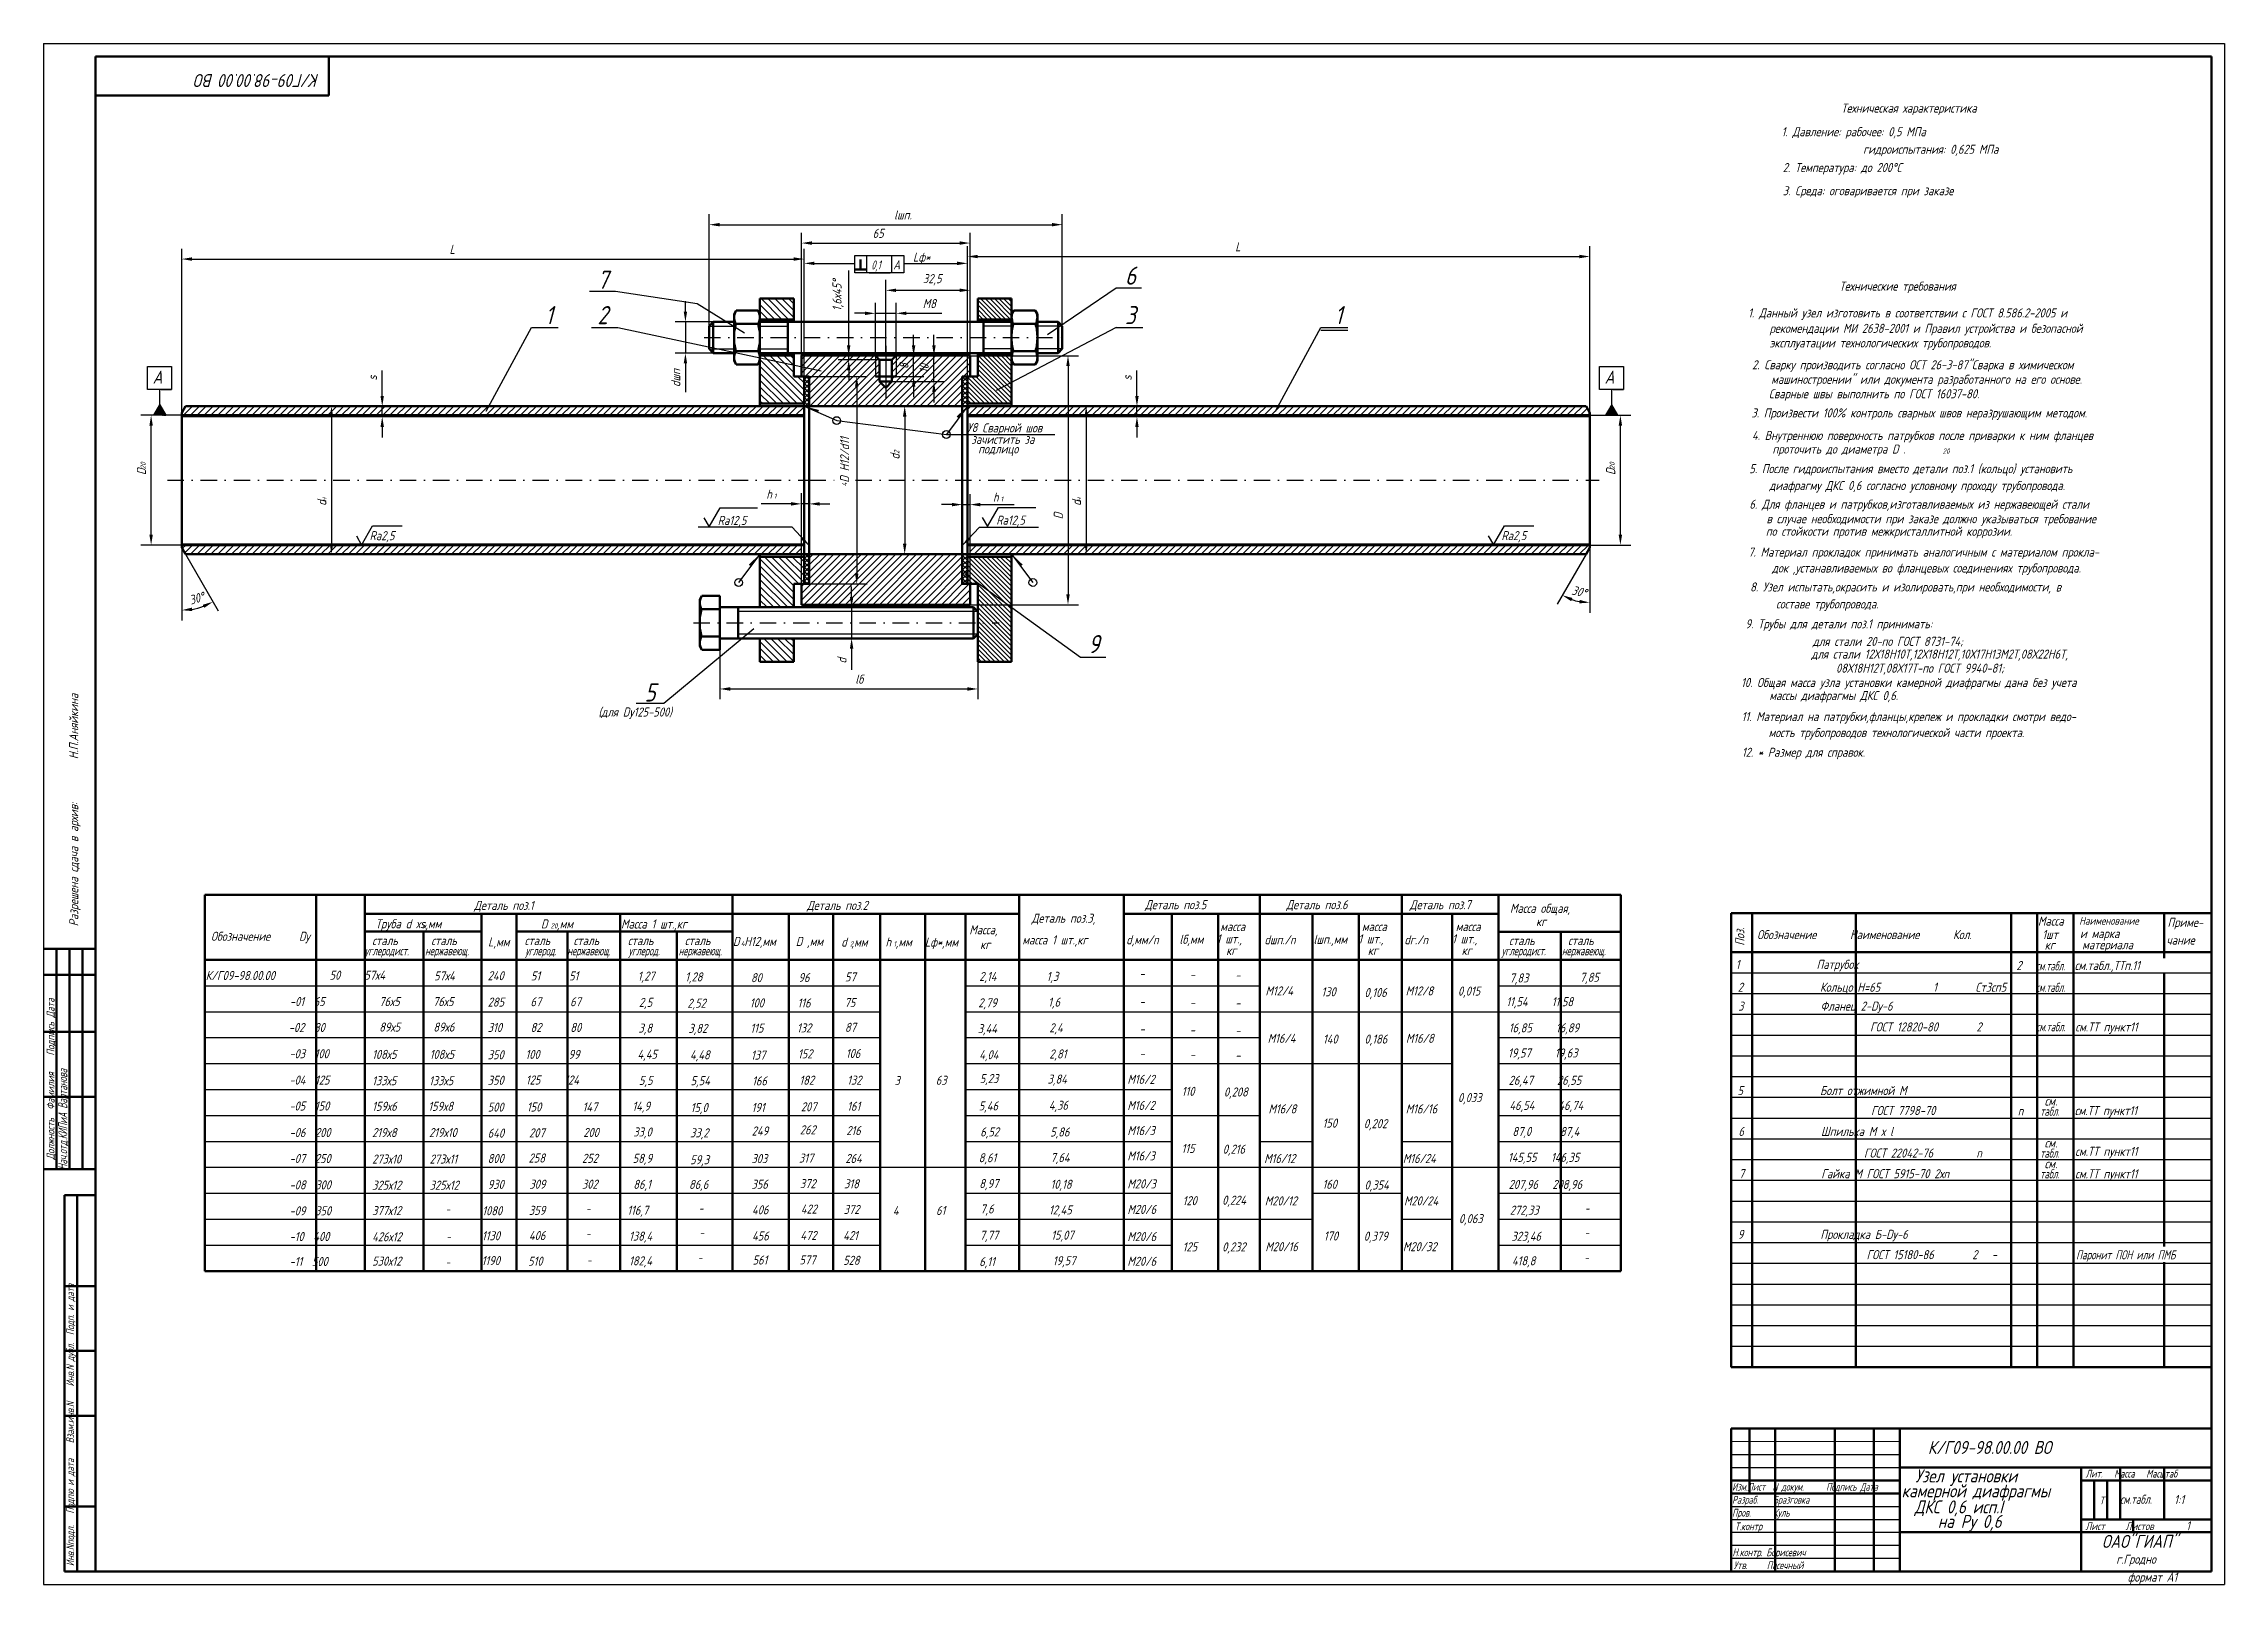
# Model space of a CAD drawing. Header units: millimetres. Extents: x 138 to 6596, y 111 to 3335.
# Drawn here: x 138 to 979, y 111 to 705 of the extents above; entities that cross this region are included whole.
import ezdxf

# ---------------------------------------------------------------- set-up
doc = ezdxf.new("R2010")
doc.units = ezdxf.units.MM
doc.header["$LTSCALE"] = 0.5
doc.header["$MEASUREMENT"] = 0
doc.linetypes.add('DASHDOT', pattern=[25.4, 12.7, -6.35, 0, -6.35])
doc.styles.add('ROMANC', font='romanc', dxfattribs={"width": 0.8, "oblique": 15, "height": 3.5})
doc.styles.get("Standard").update_dxf_attribs({"font": 'romand.shx', "width": 0.8, "oblique": 15, "height": 3.5})
doc.dimstyles.get("Standard").update_dxf_attribs({"dimscale": 0, "dimtxt": 3.5, "dimasz": 4, "dimexe": 4, "dimexo": 0, "dimgap": 2, "dimtad": 1, "dimlfac": 10, "dimrnd": 0.0035, "dimtxsty": 'Standard', "dimcen": 0.09, "dimclrd": 5, "dimazin": 2, "dimtfac": 1, "dimtix": 1, "dimtmove": 0, "dimatfit": 0, "dimfxl": 0, "dimtolj": 1, "dimtzin": 0, "dimarcsym": 0})

msp = doc.modelspace()

# ---------------------------------------------------------------- texts
at = {"linetype": 'Continuous', "lineweight": 25, "oblique": 15}
for s, height, width, p in [('Техническая характеристика', 3.5, 0.8, (831.6794, 678.1206)), ('1. Давление: рабочее: 0,5 МПа', 3.5, 0.8, (808.6785, 669.0142)), ('гидроиспытания: 0,625 МПа', 3.5, 0.8, (840.1397, 662.2534)), ('2. Температура: до 200%%DC', 3.5, 0.8, (809.1415, 655.206)), ('3. Среда: оговаривается при заказе  ', 3.5, 0.8, (809.1415, 646.2628)), ('Lф*', 3.5, 0.8, (473.7177, 620.6947)), ('0,1', 3.5, 0.65, (457.6295, 617.6435)), ('А', 3.5, 0.8, (466.0887, 617.6927)), ('1. Данный узел изготовить в соответствии с ГОСТ 8.586.2-2005 и', 3.5, 0.8, (795.7868, 599.1631)), ('рекомендации МИ 2638-2001 и Правил устройства и безопасной', 3.5, 0.8, (804.0523, 593.2166)), ('эксплуатации технологических трубопроводов.', 3.5, 0.8, (804.0523, 587.6004)), ('2. Сварку производить согласно ОСТ 26-3-87"Сварка в химическом ', 3.5, 0.8, (797.3234, 579.1627)), ('машиностроении" или документа разработанного на его основе.', 3.5, 0.8, (804.6772, 573.5687)), ('3. Произвести 100%%% контроль сварных швов неразрушающим методом.', 3.5, 0.8, (797.0332, 560.6225)), ('Сварные швы выполнить по ГОСТ 16037-80.', 3.5, 0.8, (803.7932, 567.975)), ('У8', 3.5, 0.8, (494.5785, 554.9787)), ('Сварной шов', 3.5, 0.8, (500.4264, 554.8437)), ('4. Внутреннюю поверхность патрубков после приварки к ним фланцев', 3.5, 0.8, (797.2655, 551.9217)), ('зачистить за', 3.5, 0.8, (496.2327, 550.4286)), ('подлицо', 3.5, 0.8, (498.86, 546.7294)), ('проточить до диаметра D .', 3.5, 0.8, (805.1411, 546.6754)), ('20', 2, 0.8, (870.7775, 546.6542)), ('5. После гидроиспытания вместо детали поз.1 (кольцо) установить', 3.5, 0.8, (796.2412, 539.1251)), ('1', 2, 0.8, (420.0324, 529.2319)), ('1', 2, 0.8, (507.446, 528.0805)), ('диафрагму ДКС 0,6 согласно условному проходу трубопровода.', 3.5, 0.8, (803.9461, 532.6051)), ('Ra12,5', 3.5, 0.8, (398.4152, 519.1494)), ('Ra12,5', 3.5, 0.8, (505.8315, 519.2643)), ('6. Для фланцев и патрубков,изготавливаемых из нержавеющей стали', 3.5, 0.8, (796.2611, 525.4061)), ('в случае необходимости при заказе должно указываться требование', 3.5, 0.8, (802.8681, 519.8153)), ('по стойкости против межкристаллитной коррозии.', 3.5, 0.8, (802.6063, 514.9735)), ('7. Материал прокладок принимать аналогичным с материалом прокла-', 3.5, 0.8, (795.8276, 506.9612)), ('8. Узел испытать,окрасить и изолировать,при необходимости, в ', 3.5, 0.8, (796.5499, 493.5048)), ('док ,устанавливаемых во фланцевых соединениях трубопровода.', 3.5, 0.8, (804.9968, 500.8229)), ('составе трубопровода.', 3.5, 0.8, (806.5533, 486.9568)), ('9. Трубы для детали поз.1 принимать:', 3.5, 0.8, (794.7361, 479.2891)), ('для стали 12Х18Н10Т,12Х18Н12Т,10Х17Н13М2Т,08Х22Н6Т,', 3.5, 0.8, (820.1495, 467.6316)), ('для стали 20-по ГОСТ 8731-74;', 3.5, 0.8, (820.6953, 472.5341)), ('08Х18Н12Т,08Х17Т-по ГОСТ 9940-81;', 3.5, 0.8, (829.6715, 462.2121)), ('10. Общая масса узла установки камерной диафрагмы дана без учета', 3.5, 0.8, (793.0588, 456.6837)), ('массы диафрагмы ДКС 0,6.', 3.5, 0.8, (803.968, 451.6422)), ('(для Dу125-500)', 3.5, 0.8, (352.4014, 445.2924)), ('11. Материал на патрубки,фланцы,крепеж и прокладки смотри ведо-', 3.5, 0.8, (793.2694, 443.5506)), ('мость трубопроводов технологической части проекта.', 3.5, 0.8, (803.6668, 437.3664)), ('12. * Размер для справок.', 3.5, 0.8, (793.3666, 429.7831)), ('Деталь поз.1', 3.5, 0.8, (304.4614, 370.7487)), ('Деталь поз.2', 3.5, 0.8, (432.8299, 370.7487)), ('Деталь поз.5', 3.5, 0.8, (563.2055, 371.018)), ('Деталь поз.6', 3.5, 0.8, (617.6969, 371.018)), ('Деталь поз.7', 3.5, 0.8, (665.3037, 371.0149)), ('Масса общая,', 3.5, 0.8, (703.949, 369.6137)), ('Обозначение      Dу', 3.5, 0.8, (202.9958, 358.8397)), ('Труба d хs,мм', 3.5, 0.8, (266.4542, 363.6515)), ('н', 2, 0.8, (284.3656, 363.6292)), ('D  ,мм', 3.5, 0.8, (330.235, 363.5976)), ('20', 2, 0.8, (333.9113, 363.6086)), ('Масса 1 шт.,кг', 3.5, 0.8, (361.1303, 363.576)), ('Масса,', 3.5, 0.8, (495.4303, 361.3474)), ('Деталь поз.3,', 3.5, 0.8, (519.4964, 365.8102)), ('масса', 3.5, 0.8, (592.2182, 362.5789)), ('масса', 3.5, 0.8, (646.8275, 362.5789)), ('масса', 3.5, 0.8, (683.0166, 362.5789)), ('кг', 3.5, 0.8, (713.9841, 364.5332)), ('углеродист.', 3.5, 0.65, (262.317, 353.2396)), ('сталь', 3.5, 0.8, (265.1664, 357.1716)), ('нержавеющ.', 3.5, 0.65, (285.5395, 353.2396)), ('сталь', 3.5, 0.8, (287.938, 357.1716)), ('L,мм', 3.5, 0.8, (309.8553, 356.666)), ('углерод.', 3.5, 0.65, (324.1764, 353.2396)), ('сталь', 3.5, 0.8, (323.941, 357.1716)), ('нержавеющ.', 3.5, 0.6, (340.4174, 353.2396)), ('сталь', 3.5, 0.8, (342.8159, 357.1716)), ('углерод.', 3.5, 0.65, (363.9994, 353.2396)), ('сталь', 3.5, 0.8, (363.764, 357.1716)), ('нержавеющ.', 3.5, 0.6, (383.3459, 353.2396)), ('сталь', 3.5, 0.8, (385.7443, 357.1716)), ('D Н12,мм', 3.5, 0.8, (404.2831, 356.8609)), ('4', 2, 0.8, (407.3167, 356.7724)), ('D ,мм', 3.5, 0.8, (428.5276, 356.8609)), ('d ,мм', 3.5, 0.8, (446.0247, 356.6107)), ('2', 2, 0.8, (449.3624, 356.6764)), ('h ,мм', 3.5, 0.8, (463.1126, 356.6485)), ('1', 2, 0.8, (466.174, 356.6764)), ('Lф*,мм', 3.5, 0.8, (478.3036, 356.5846)), ('кг', 3.5, 0.8, (499.5885, 355.6343)), ('масса 1 шт.,кг', 3.5, 0.8, (515.8946, 357.4266)), ('d,мм/n', 3.5, 0.8, (555.9325, 357.5071)), ('lб,мм', 3.5, 0.8, (576.4742, 357.6634)), ('1 шт.,', 3.5, 0.8, (590.8345, 357.8384)), ('кг', 3.5, 0.8, (594.4915, 353.3941)), ('dшп./n', 3.5, 0.8, (609.2341, 357.5071)), ('lшп.,мм', 3.5, 0.8, (628.1961, 357.6634)), ('1 шт.,', 3.5, 0.8, (645.4437, 357.8384)), ('кг', 3.5, 0.8, (649.1008, 353.3941)), ('dг./n', 3.5, 0.8, (663.2041, 357.5071)), ('1 шт.,', 3.5, 0.8, (681.6329, 357.8384)), ('кг', 3.5, 0.8, (685.2899, 353.3941)), ('углеродист.', 3.5, 0.65, (700.7317, 353.2396)), ('сталь', 3.5, 0.8, (703.5811, 357.1716)), ('нержавеющ.', 3.5, 0.65, (723.9542, 353.2396)), ('сталь', 3.5, 0.8, (726.3527, 357.1716)), ('К/Г09-98.00.00', 3.5, 0.8, (200.9454, 343.7098)), ('50     57х4', 3.5, 0.8, (248.7085, 343.8412)), ('57х4', 3.5, 0.8, (289.0145, 343.5683)), ('240', 3.5, 0.8, (309.7014, 343.6368)), ('51      51', 3.5, 0.8, (326.3506, 343.5565)), ('1,27', 3.5, 0.8, (367.5612, 343.4916)), ('1,28', 3.5, 0.8, (385.8701, 343.1874)), ('80', 3.5, 0.8, (411.2191, 342.8729)), ('96', 3.5, 0.8, (429.5307, 342.9184)), ('57', 3.5, 0.8, (447.4617, 343.1647)), ('2,14', 3.5, 0.8, (499.2628, 343.3547)), ('1,3', 3.5, 0.8, (525.2508, 343.3729)), ('-', 3.5, 0.8, (561.0544, 344.4796)), ('-', 3.5, 0.8, (580.4513, 344.1272)), ('-', 3.5, 0.8, (598.0031, 343.9024)), ('7,83', 3.5, 0.8, (703.7584, 342.7636)), ('7,85', 3.5, 0.8, (730.8852, 343.0348)), ('1                Патрубок ', 3.5, 0.8, (791, 348)), ('2  ', 3.5, 0.8, (899.2603, 347.5769)), ('см.табл.', 3.5, 0.6, (906.7782, 347.3995)), ('см.табл.,ТТп.11', 3.5, 0.8, (921.7318, 347.5915)), ('-01  65', 3.5, 0.8, (233.4278, 333.6709)), ('76х5', 3.5, 0.8, (267.8577, 333.6703)), ('76х5', 3.5, 0.8, (288.6011, 333.6703)), ('285', 3.5, 0.8, (309.7014, 333.4748)), ('67      67', 3.5, 0.8, (326.1916, 333.6053)), ('2,5', 3.5, 0.8, (368.0426, 333.3588)), ('2,52', 3.5, 0.8, (386.6983, 333.0496)), ('100', 3.5, 0.8, (410.7665, 333.1504)), ('116', 3.5, 0.8, (429.1606, 333.1192)), ('75', 3.5, 0.8, (447.291, 333.2743)), ('2,79', 3.5, 0.8, (498.8717, 333.1939)), ('1,6', 3.5, 0.8, (525.8465, 333.4636)), ('М12/4', 3.5, 0.8, (609.6462, 337.7768)), ('130', 3.5, 0.8, (631.221, 337.4342)), ('0,106', 3.5, 0.8, (647.8321, 337.1412)), ('М12/8', 3.5, 0.8, (663.6974, 337.7768)), ('0,015', 3.5, 0.8, (683.8776, 337.7143)), ('11,54     11,58', 3.5, 0.8, (702.517, 333.6211)), ('2                Кольцо Н=65           1        Ст3сп5', 3.5, 0.8, (791.7977, 339.1967)), ('см.табл.', 3.5, 0.6, (906.7782, 339.1227)), ('-', 3.5, 0.8, (561.0544, 333.7011)), ('-', 3.5, 0.8, (580.4513, 333.3487)), ('-', 3.5, 0.8, (598.0031, 333.1239)), ('3                Фланец 2-Dу-6', 3.5, 0.8, (791.9606, 331.9108)), ('-02  80', 3.5, 0.8, (232.9838, 323.6587)), ('89х5', 3.5, 0.8, (267.8577, 323.8412)), ('89х6', 3.5, 0.8, (288.7415, 323.8412)), ('310', 3.5, 0.8, (309.7014, 323.6805)), ('82      80', 3.5, 0.8, (326.2212, 323.6902)), ('3,8', 3.5, 0.8, (367.8435, 323.4455)), ('3,82', 3.5, 0.8, (387.1124, 323.3256)), ('115', 3.5, 0.8, (410.9928, 323.4278)), ('132', 3.5, 0.8, (428.9756, 323.5049)), ('87', 3.5, 0.8, (447.4617, 323.725)), ('3,44', 3.5, 0.8, (498.6761, 323.2286)), ('2,4', 3.5, 0.8, (526.2703, 323.5554)), ('-', 3.5, 0.8, (561.0544, 323.1222)), ('-', 3.5, 0.8, (580.4513, 322.7698)), ('-', 3.5, 0.8, (598.0031, 322.5449)), ('М16/4', 3.5, 0.8, (610.4899, 319.4895)), ('140', 3.5, 0.8, (631.8026, 319.2181)), ('0,186', 3.5, 0.8, (647.8321, 319.2038)), ('М16/8', 3.5, 0.8, (663.7955, 319.4895)), ('16,85     16,89', 3.5, 0.8, (703.4809, 323.5492)), ('ГОСТ 12820-80        2', 3.5, 0.8, (842.805, 323.889)), ('см.табл.', 3.5, 0.6, (906.9108, 323.948)), ('см.ТТ пункт11', 3.5, 0.8, (921.9657, 323.8752)), ('-03  100', 3.5, 0.8, (233.2141, 313.555)), ('108х5', 3.5, 0.8, (265.1276, 313.3068)), ('108х5', 3.5, 0.8, (287.3225, 313.3068)), ('350', 3.5, 0.8, (309.7014, 313.1609)), ('100      99', 3.5, 0.8, (324.2517, 313.3096)), ('4,45', 3.5, 0.8, (367.4763, 313.3566)), ('4,48', 3.5, 0.8, (387.7338, 313.1349)), ('137', 3.5, 0.8, (411.2191, 313.027)), ('152', 3.5, 0.8, (429.3456, 313.5208)), ('106', 3.5, 0.8, (447.803, 313.664)), ('4,04', 3.5, 0.8, (499.2628, 313.1824)), ('2,81', 3.5, 0.8, (526.2703, 313.4659)), ('-', 3.5, 0.8, (561.0544, 313.5413)), ('-', 3.5, 0.8, (580.4513, 313.1889)), ('-', 3.5, 0.8, (598.0031, 312.964)), ('19,57     19,63', 3.5, 0.8, (703.1715, 313.8511)), ('-04  125', 3.5, 0.8, (233.2141, 303.404)), ('133х5', 3.5, 0.8, (265.1276, 303.1555)), ('133х5', 3.5, 0.8, (287.0874, 303.1555)), ('350', 3.5, 0.8, (309.7014, 303.3226)), ('125     124', 3.5, 0.8, (324.4012, 303.4361)), ('5,5', 3.5, 0.8, (368.027, 303.2677)), ('5,54', 3.5, 0.8, (387.9483, 303.1687)), ('166', 3.5, 0.8, (411.6716, 303.0784)), ('182', 3.5, 0.8, (429.9008, 303.3518)), ('132', 3.5, 0.8, (448.3214, 303.3669)), ('3', 3.5, 0.8, (466.5915, 303.2133)), ('63', 3.5, 0.8, (482.4914, 303.3181)), ('5,23', 3.5, 0.8, (499.4583, 303.9987)), ('3,84', 3.5, 0.8, (525.614, 303.7814)), ('М16/2', 3.5, 0.8, (556.3873, 303.6932)), ('26,47     26,55', 3.5, 0.8, (703.4445, 303.3068)), ('5                Болт отжимной М', 3.5, 0.8, (791.6761, 299.3629)), ('-05  150', 3.5, 0.8, (233.2141, 293.4023)), ('159х6', 3.5, 0.8, (265.1276, 293.2873)), ('159х8', 3.5, 0.8, (286.7751, 293.2873)), ('500', 3.5, 0.8, (309.7014, 292.9874)), ('150', 3.5, 0.8, (324.809, 293.0243)), ('147', 3.5, 0.8, (346.2723, 293.0243)), ('14,9', 3.5, 0.8, (365.49, 293.3176)), ('15,0', 3.5, 0.8, (387.9605, 292.798)), ('191', 3.5, 0.8, (411.4499, 292.8367)), ('207', 3.5, 0.8, (430.4614, 293.1018)), ('161', 3.5, 0.8, (448.3214, 293.3059)), ('5,46', 3.5, 0.8, (499.0672, 293.4471)), ('4,36', 3.5, 0.8, (526.1026, 293.6919)), ('М16/2', 3.5, 0.8, (556.3873, 293.6351)), ('110', 3.5, 0.8, (577.3354, 299.0581)), ('0,208', 3.5, 0.8, (593.6292, 298.8029)), ('М16/8', 3.5, 0.8, (610.7934, 292.2907)), ('М16/16', 3.5, 0.8, (663.7263, 292.2907)), ('0,033', 3.5, 0.8, (683.8776, 296.6407)), ('46,54     46,74', 3.5, 0.8, (703.713, 293.6117)), ('ГОСТ 7798-70        ', 3.5, 0.8, (843.1856, 291.6665)), ('табл.', 3.5, 0.65, (908.3982, 291.3753)), ('см.', 3.5, 0.8, (910.106, 295.3003)), ('см.ТТ пункт11', 3.5, 0.8, (921.7533, 291.6164)), ('-06  200', 3.5, 0.8, (233.29, 283.1605)), ('219х8', 3.5, 0.8, (265.1276, 283.1755)), ('219х10', 3.5, 0.8, (287.0874, 283.1755)), ('640', 3.5, 0.8, (309.7014, 282.9504)), ('207', 3.5, 0.8, (325.6583, 283.0555)), ('200', 3.5, 0.8, (346.5735, 283.2103)), ('33,0', 3.5, 0.8, (365.8489, 283.3947)), ('33,2', 3.5, 0.8, (387.7521, 283.0626)), ('249', 3.5, 0.8, (411.5407, 283.7823)), ('262', 3.5, 0.8, (430.0913, 284.2271)), ('216', 3.5, 0.8, (447.9801, 283.9271)), ('6,52', 3.5, 0.8, (499.6529, 283.4247)), ('5,86', 3.5, 0.8, (526.5985, 283.3894)), ('М16/3', 3.5, 0.8, (556.3873, 283.9363)), ('150', 3.5, 0.8, (631.6457, 286.7987)), ('0,202', 3.5, 0.8, (647.5859, 286.5954)), ('87,0      87,4', 3.5, 0.8, (704.851, 283.5765)), ('6                Шпилька М х l ', 3.5, 0.8, (792.0538, 283.6135)), ('n', 3.5, 0.8, (899.785, 291.5368)), ('М16/3', 3.5, 0.8, (556.3873, 274.1736)), ('115', 3.5, 0.8, (577.2684, 277.0463)), ('0,216', 3.5, 0.8, (593.1792, 276.7678)), ('ГОСТ 22042-76         n', 3.5, 0.8, (840.4597, 275.2666)), ('табл.', 3.5, 0.65, (908.3982, 275.2247)), ('см.', 3.5, 0.8, (910.106, 279.1497)), ('см.ТТ пункт11', 3.5, 0.8, (921.9105, 275.9108)), ('-07  250', 3.5, 0.8, (233.29, 273.1588)), ('273х10', 3.5, 0.8, (265.1276, 272.9568)), ('273х11', 3.5, 0.8, (287.3072, 272.9568)), ('800', 3.5, 0.8, (309.7014, 273.1687)), ('258', 3.5, 0.8, (325.4703, 273.3508)), ('252', 3.5, 0.8, (346.0871, 273.2323)), ('58,9', 3.5, 0.8, (365.6163, 273.2236)), ('59,3', 3.5, 0.8, (387.7555, 272.6919)), ('303', 3.5, 0.8, (411.4253, 273.1323)), ('317', 3.5, 0.8, (429.7212, 273.3186)), ('264', 3.5, 0.8, (447.6387, 273.1841)), ('8,61', 3.5, 0.8, (499.0663, 273.4594)), ('7,64', 3.5, 0.8, (526.7437, 273.5297)), ('М16/12', 3.5, 0.8, (609.1368, 273.175)), ('М16/24', 3.5, 0.8, (662.6288, 273.175)), ('145,55   146,35', 3.5, 0.8, (703.1593, 273.6139)), ('7                Гайка М ГОСТ 5915-70 2хn', 3.5, 0.8, (792.229, 267.3076)), ('табл.', 3.5, 0.65, (908.3982, 267.2479)), ('см.', 3.5, 0.8, (910.106, 271.1729)), ('см.ТТ пункт11', 3.5, 0.8, (921.9105, 267.2728)), ('-08  300', 3.5, 0.8, (233.29, 262.9907)), ('325х12', 3.5, 0.8, (265.1276, 262.8762)), ('325х12', 3.5, 0.8, (287.3072, 262.8762)), ('930', 3.5, 0.8, (309.7014, 263.1929)), ('309', 3.5, 0.8, (325.7804, 263.264)), ('302', 3.5, 0.8, (346.0478, 263.264)), ('86,1', 3.5, 0.8, (365.8479, 263.2058)), ('86,6', 3.5, 0.8, (387.3414, 263.1748)), ('356', 3.5, 0.8, (411.4215, 263.2543)), ('372', 3.5, 0.8, (430.089, 263.4725)), ('318', 3.5, 0.8, (447.1317, 263.4078)), ('8,97', 3.5, 0.8, (499.2618, 263.494)), ('10,18', 3.5, 0.8, (526.7437, 263.2351)), ('М20/3', 3.5, 0.8, (556.3873, 263.372)), ('160', 3.5, 0.8, (631.6141, 263.2311)), ('0,354', 3.5, 0.8, (647.836, 262.9462)), ('207,96   208,96', 3.5, 0.8, (703.4268, 263.1721)), ('-09  350', 3.5, 0.8, (233.29, 252.9889)), ('377х12', 3.5, 0.8, (265.1276, 253.0718)), ('1080', 3.5, 0.8, (307.5974, 253.0259)), ('359', 3.5, 0.8, (325.5856, 253.1601)), ('116,7', 3.5, 0.8, (363.524, 253.221)), ('406', 3.5, 0.8, (411.6442, 253.3837)), ('422', 3.5, 0.8, (430.4591, 253.6733)), ('372', 3.5, 0.8, (446.961, 253.5174)), ('4', 3.5, 0.8, (465.943, 253.0644)), ('61', 3.5, 0.8, (482.6133, 253.1434)), ('7,6', 3.5, 0.8, (499.6529, 253.7241)), ('12,45', 3.5, 0.8, (526.1609, 253.3345)), ('М20/6', 3.5, 0.8, (556.3873, 253.5368)), ('120', 3.5, 0.8, (577.7064, 256.914)), ('0,224', 3.5, 0.8, (592.9541, 257.0906)), ('М20/12', 3.5, 0.8, (609.3888, 256.8191)), ('М20/24', 3.5, 0.8, (663.0727, 256.8191)), ('0,063', 3.5, 0.8, (684.2492, 249.9783)), ('272,33', 3.5, 0.8, (703.8844, 253.2445)), ('-10  400', 3.5, 0.8, (233.29, 243.0893)), ('426х12', 3.5, 0.8, (265.1276, 242.9913)), ('1130', 3.5, 0.8, (307.4608, 243.3863)), ('406', 3.5, 0.8, (325.6137, 243.4582)), ('138,4', 3.5, 0.8, (364.2211, 243.2361)), ('456', 3.5, 0.8, (411.6372, 243.3014)), ('472', 3.5, 0.8, (430.274, 243.5043)), ('421', 3.5, 0.8, (446.7903, 243.4565)), ('7,77', 3.5, 0.8, (499.4574, 243.5634)), ('15,07', 3.5, 0.8, (527.0315, 243.6199)), ('М20/6', 3.5, 0.8, (556.3873, 243.0459)), ('170', 3.5, 0.8, (632.1257, 243.293)), ('0,379', 3.5, 0.8, (647.5795, 243.2151)), ('323,46', 3.5, 0.8, (704.4914, 243.1863)), ('9                Прокладка Б-Dу-6', 3.5, 0.8, (791.7853, 243.9211)), ('-11  500', 3.5, 0.8, (233.29, 233.4555)), ('530х12', 3.5, 0.8, (265.1276, 233.6012)), ('1190', 3.5, 0.8, (307.3554, 233.7971)), ('510', 3.5, 0.8, (325.2732, 233.5805)), ('182,4', 3.5, 0.8, (364.2211, 233.7157)), ('561', 3.5, 0.8, (411.8388, 234.0281)), ('577', 3.5, 0.8, (429.904, 234.0749)), ('528', 3.5, 0.8, (446.7903, 233.9071)), ('6,11', 3.5, 0.8, (499.2618, 233.4026)), ('19,57', 3.5, 0.8, (527.612, 233.7602)), ('М20/6', 3.5, 0.8, (556.3873, 233.5385)), ('125', 3.5, 0.8, (577.7064, 239.116)), ('0,232', 3.5, 0.8, (592.9541, 239.0853)), ('М20/16', 3.5, 0.8, (609.585, 239.1741)), ('М20/32', 3.5, 0.8, (662.6397, 239.1741)), ('418,8', 3.5, 0.8, (704.6937, 233.7295)), ('ГОСТ 15180-86        2   -   ', 3.5, 0.8, (841.4572, 236.1001)), ('Паронит ПОН или ПМБ', 3.5, 0.7, (922.2465, 236.0302)), ('см.табл.', 3.5, 0.7, (939.2033, 141.7745)), ('1:1', 3.5, 0.8, (960.0686, 141.6772)), ('1', 3.5, 0.8, (964.6911, 131.5948))]:
    msp.add_text(s, height=height, dxfattribs=dict(at, width=width)).set_placement(p)
at = {"lineweight": 25, "oblique": 15, "width": 0.8}
for s, p in [('Технические требования', (830.9599, 609.4772)), ('Масса', (907.5625, 364.6842)), ('1шт', (909.2182, 359.5348)), ('и марка', (923.7504, 359.878)), ('Приме-', (957.5196, 364.1966)), ('кг', (910.1381, 355.4888)), ('материала', (924.6101, 355.5809)), ('чание', (957.1235, 357.3673))]:
    msp.add_text(s, height=3.5, dxfattribs=at).set_placement(p)
at = {"linetype": 'Continuous', "lineweight": 25, "oblique": 15}
for s, height, width, p in [('2', 2, 0.8, (468.3942, 546.5727)), ('20', 2, 0.8, (177.8389, 540.6023)), ('20', 2, 0.8, (744.3733, 540.6023)), ('4', 2, 0.8, (448.2978, 534.0408)), ('н', 2, 0.8, (247.4833, 528.1812)), ('н', 2, 0.8, (538.5396, 528.1812)), ('Разрешена сдача в архив:         Н.П.Аняйкина', 3.5, 0.8, (151.8055, 364.4266)), ('Нач.отд.КИПиА Вартанова', 3.5, 0.65, (147.5635, 270.479))]:
    msp.add_text(s, height=height, rotation=90, dxfattribs=dict(at, width=width)).set_placement(p)
at = {"color": 0, "linetype": 'Continuous', "lineweight": 25, "oblique": 15, "width": 0.8}
for p in [(264.1581, 513.2944), (700.6422, 513.3056)]:
    msp.add_text('Ra2,5', height=3.5, dxfattribs=at).set_placement(p)
at = {"lineweight": 25, "oblique": 15, "width": 0.8}
msp.add_text('Поз.', height=3.5, rotation=90, dxfattribs=at).set_placement((794.3181, 356.9521))
at = {"style": 'ROMANC', "oblique": 15, "width": 0.8}
for p in [(293.5166, 253.8842), (347.6239, 253.9728), (391.139, 254.2029), (732.842, 254.2029), (293.7122, 243.2955), (347.6239, 244.459), (391.3842, 244.7278), (732.7391, 244.7278), (348.0047, 234.184), (390.744, 235.2527), (732.621, 235.2527), (293.4982, 233.4309)]:
    msp.add_text('-', height=3, dxfattribs=at).set_placement(p)
at = {"lineweight": 30, "insert": (244.7627, 688.0033), "char_height": 5, "width": 87.339691, "attachment_point": 1, "rotation": 180}
msp.add_mtext('К/Г09-98.00.00 ВО', dxfattribs=at)
at = {"linetype": 'Continuous', "lineweight": 50, "char_height": 7, "width": 21.584783, "attachment_point": 1}
for s, insert in [('7', (352.0308, 617.1779)), ('6', (555.474, 618.78)), ('1', (331.9175, 603.5718)), ('2', (352.0308, 603.5718)), ('3', (555.474, 603.5718)), ('1', (636.3577, 603.5718)), ('9', (541.2804, 476.7339)), ('5', (370.1705, 458.1019))]:
    msp.add_mtext(s, dxfattribs=dict(at, insert=insert))
at = {"linetype": 'Continuous', "lineweight": 25, "char_height": 5, "width": 9.569629, "attachment_point": 3}
for insert in [(184.252, 578.6474), (744.1775, 578.6474)]:
    msp.add_mtext('А', dxfattribs=dict(at, insert=insert))
at = {"linetype": 'Continuous', "lineweight": 25, "char_height": 3.5, "attachment_point": 5, "rotation": 90}
for s, insert in [('\\A1;dшп', (382.2096, 575.8011)), ('\\A1;d', (245.712, 527.6022)), ('\\A1;d', (446.3015, 466.8204))]:
    msp.add_mtext(s, dxfattribs=dict(at, insert=insert))
at = {"linetype": 'Continuous', "lineweight": 25, "char_height": 3.5, "attachment_point": 5}
for insert in [(418.2187, 531.041), (505.6323, 529.8897)]:
    msp.add_mtext('\\A1;h', dxfattribs=dict(at, insert=insert))
at = {"lineweight": 25, "attachment_point": 1}
for s, insert, char_height, width in [('Обозначение       Наименование       Кол. ', (799.2636, 362.9768), 3.5, 173.138831), ('{\\H0.8571x;Наименование} ', (923.4639, 368.0425), 3.5, 49.863283), ('{\\W0.7; Лит.   Масса   Масштаб}', (924.4471, 154.9131), 3, 63.060627), ('{\\W0.6; Изм.Лист  N докум.      Подпись Дата\\P Разраб.    Бразговка\\P Пров.      Куль}', (788.1715, 149.8541), 3, 75.971904), ('Т', (931.2751, 144.5489), 3, 4.735483), ('{\\W0.7;Т.контр}', (790.6847, 134.5955), 3, 65.764792), ('{\\W0.8;Лист     Листов}', (925.8577, 134.6677), 3, 49.470689), ('{\\W0.7; Н.контр. Борисевич}', (788.2356, 124.5834), 3, 40.54602), ('{\\W0.7;Утв.     Пасечный}', (790.1712, 119.5931), 3, 39.221653), ('г.Гродно', (937.7468, 122.178), 3.5, 35.062726), ('формат А1', (942.1586, 115.2633), 3.5, 32.745363)]:
    msp.add_mtext(s, dxfattribs=dict(at, insert=insert, char_height=char_height, width=width))
at = {"lineweight": 25, "char_height": 3, "attachment_point": 1, "rotation": 90}
for s, insert, width in [('Должность  Фамилия    Подпись Дата', (139.6475, 274.4014), 85.213445), ('{\\W0.7; Инв.Nподл.   Подпю и дата    Взам.инв.N    Инв.N дубл.  Подп. и дата}', (147.2109, 116.2698), 144.28866)]:
    msp.add_mtext(s, dxfattribs=dict(at, insert=insert, width=width))
at = {"lineweight": 30, "char_height": 5, "attachment_point": 1}
for s, insert, width in [('К/Г09-98.00.00 ВО', (865.114, 166.0087), 87.339691), ('ОАО"ГИАП"', (932.2188, 129.8016), 36.171031)]:
    msp.add_mtext(s, dxfattribs=dict(at, insert=insert, width=width))
at = {"lineweight": 35, "char_height": 5, "attachment_point": 1}
for s, insert, width in [('Узел установки ', (860.2467, 155.0355), 82.413998), ('камерной диафрагмы ', (854.9602, 149.2751), 82.413998), ('ДКС 0,6 исп.I   ', (860.0021, 143.1073), 77.695981), ('на Ру 0,6   ', (868.9402, 137.5087), 77.695981)]:
    msp.add_mtext(s, dxfattribs=dict(at, insert=insert, width=width))

# ---------------------------------------------------------------- blocks, each defined once
blk = doc.blocks.new('*D261')
at = {"color": 0, "linetype": 'Continuous', "lineweight": -2}
for p, q in [((430.71, 584.43), (430.71, 631.84)), ((495.71, 584.43), (495.71, 631.84))]:
    blk.add_line(p, q, dxfattribs=at)
at = {"color": 5, "linetype": 'Continuous', "lineweight": -2}
blk.add_line((434.71, 627.84), (491.71, 627.84), dxfattribs=at)
at = {"color": 5, "linetype": 'Continuous', "lineweight": 25}
for points in [[(434.71, 628.51), (434.71, 627.18), (430.71, 627.84)], [(491.71, 628.51), (491.71, 627.18), (495.71, 627.84)]]:
    blk.add_solid(points, dxfattribs=at)
at = {"layer": 'Defpoints', "color": 0, "linetype": 'Continuous', "lineweight": 25}
for p in [(495.71, 627.84), (430.71, 584.43), (495.71, 584.43)]:
    blk.add_point(p, dxfattribs=at)
at = {"color": 0, "linetype": 'Continuous', "lineweight": 25, "insert": (460.3, 631.59), "char_height": 3.5, "attachment_point": 5}
blk.add_mtext('\\A1;65', dxfattribs=at)
blk = doc.blocks.new('*D262')
at = {"color": 0, "linetype": 'Continuous', "lineweight": -2}
for p, q in [((433.71, 576.43), (456.02, 576.43)), ((433.71, 496.43), (456.02, 496.43))]:
    blk.add_line(p, q, dxfattribs=at)
at = {"color": 5, "linetype": 'Continuous', "lineweight": -2}
blk.add_line((452.02, 572.43), (452.02, 500.43), dxfattribs=at)
at = {"color": 5, "linetype": 'Continuous', "lineweight": 25}
for points in [[(451.35, 572.43), (452.69, 572.43), (452.02, 576.43)], [(451.35, 500.43), (452.69, 500.43), (452.02, 496.43)]]:
    blk.add_solid(points, dxfattribs=at)
at = {"layer": 'Defpoints', "color": 0, "linetype": 'Continuous', "lineweight": 25}
for p in [(433.71, 576.43), (433.71, 496.43), (452.02, 496.43)]:
    blk.add_point(p, dxfattribs=at)
at = {"color": 0, "linetype": 'Continuous', "lineweight": 25, "insert": (447.35, 544.23), "char_height": 3.5, "attachment_point": 5, "rotation": 90}
blk.add_mtext('\\A1;D Н12/d11', dxfattribs=at)
blk = doc.blocks.new('*D263')
at = {"color": 5, "linetype": 'Continuous', "lineweight": -2}
for p, q in [((481.8, 588.43), (481.8, 592.43)), ((481.8, 574.43), (481.8, 584.43)), ((481.8, 570.43), (481.8, 566.43))]:
    blk.add_line(p, q, dxfattribs=at)
at = {"color": 0, "linetype": 'Continuous', "lineweight": -2}
for p, q in [((463.21, 584.43), (485.8, 584.43)), ((463.21, 574.43), (485.8, 574.43))]:
    blk.add_line(p, q, dxfattribs=at)
at = {"color": 5, "linetype": 'Continuous', "lineweight": 25}
for points in [[(481.14, 588.43), (482.47, 588.43), (481.8, 584.43)], [(481.14, 570.43), (482.47, 570.43), (481.8, 574.43)]]:
    blk.add_solid(points, dxfattribs=at)
at = {"layer": 'Defpoints', "color": 0, "linetype": 'Continuous', "lineweight": 25}
for p in [(463.21, 584.43), (481.8, 584.43), (463.21, 574.43)]:
    blk.add_point(p, dxfattribs=at)
at = {"color": 0, "linetype": 'Continuous', "lineweight": 25, "insert": (478.05, 579.43), "char_height": 3.5, "attachment_point": 5, "rotation": 90}
blk.add_mtext('\\A1;10', dxfattribs=at)
blk = doc.blocks.new('*D264')
at = {"color": 5, "linetype": 'Continuous', "lineweight": -2}
for p, q in [((473.95, 588.43), (473.95, 592.43)), ((473.95, 576.43), (473.95, 584.43)), ((473.95, 572.43), (473.95, 568.43))]:
    blk.add_line(p, q, dxfattribs=at)
at = {"color": 0, "linetype": 'Continuous', "lineweight": -2}
for p, q in [((467.21, 584.43), (477.95, 584.43)), ((467.21, 576.43), (477.95, 576.43))]:
    blk.add_line(p, q, dxfattribs=at)
at = {"color": 5, "linetype": 'Continuous', "lineweight": 25}
for points in [[(473.28, 588.43), (474.62, 588.43), (473.95, 584.43)], [(473.28, 572.43), (474.62, 572.43), (473.95, 576.43)]]:
    blk.add_solid(points, dxfattribs=at)
at = {"layer": 'Defpoints', "color": 0, "linetype": 'Continuous', "lineweight": 25}
for p in [(467.21, 584.43), (473.95, 584.43), (467.21, 576.43)]:
    blk.add_point(p, dxfattribs=at)
at = {"color": 0, "linetype": 'Continuous', "lineweight": 25, "insert": (470.2, 580.43), "char_height": 3.5, "attachment_point": 5, "rotation": 90}
blk.add_mtext('\\A1;8', dxfattribs=at)
blk = doc.blocks.new('*D265')
at = {"color": 5, "linetype": 'Continuous', "lineweight": -2}
for p, q in [((455.21, 600.76), (451.21, 600.76)), ((459.21, 600.76), (467.21, 600.76)), ((471.21, 600.76), (484.81, 600.76))]:
    blk.add_line(p, q, dxfattribs=at)
at = {"color": 0, "linetype": 'Continuous', "lineweight": -2}
for p, q in [((459.21, 584.43), (459.21, 604.76)), ((467.21, 584.43), (467.21, 604.76))]:
    blk.add_line(p, q, dxfattribs=at)
at = {"color": 5, "linetype": 'Continuous', "lineweight": 25}
for points in [[(455.21, 601.42), (455.21, 600.09), (459.21, 600.76)], [(471.21, 601.42), (471.21, 600.09), (467.21, 600.76)]]:
    blk.add_solid(points, dxfattribs=at)
at = {"layer": 'Defpoints', "color": 0, "linetype": 'Continuous', "lineweight": 25}
for p in [(467.21, 600.76), (459.21, 584.43), (467.21, 584.43)]:
    blk.add_point(p, dxfattribs=at)
at = {"color": 0, "linetype": 'Continuous', "lineweight": 25, "insert": (480.01, 604.51), "char_height": 3.5, "attachment_point": 5}
blk.add_mtext('\\A1;М8', dxfattribs=at)
blk = doc.blocks.new('*D266')
at = {"color": 5, "linetype": 'Continuous', "lineweight": -2}
for p, q in [((448.92, 588.43), (448.92, 617.26)), ((448.92, 582.83), (448.92, 584.43)), ((448.92, 578.83), (448.92, 574.83))]:
    blk.add_line(p, q, dxfattribs=at)
at = {"color": 0, "linetype": 'Continuous', "lineweight": -2}
for p, q in [((459.21, 584.43), (444.92, 584.43)), ((460.82, 582.83), (444.92, 582.83))]:
    blk.add_line(p, q, dxfattribs=at)
at = {"color": 5, "linetype": 'Continuous', "lineweight": 25}
for points in [[(448.25, 588.43), (449.58, 588.43), (448.92, 584.43)], [(448.25, 578.83), (449.58, 578.83), (448.92, 582.83)]]:
    blk.add_solid(points, dxfattribs=at)
at = {"layer": 'Defpoints', "color": 0, "linetype": 'Continuous', "lineweight": 25}
for p in [(448.92, 584.43), (459.21, 584.43), (460.82, 582.83)]:
    blk.add_point(p, dxfattribs=at)
at = {"color": 0, "linetype": 'Continuous', "lineweight": 25, "insert": (444.83, 607.72), "char_height": 3.5, "attachment_point": 5, "rotation": 90}
blk.add_mtext('\\A1;1,6х45°', dxfattribs=at)
blk = doc.blocks.new('*D267')
at = {"color": 5, "linetype": 'Continuous', "lineweight": -2}
for p, q in [((269.03, 568.93), (269.03, 578.76)), ((269.03, 560.93), (269.03, 564.93)), ((269.03, 556.93), (269.03, 552.93))]:
    blk.add_line(p, q, dxfattribs=at)
at = {"color": 0, "linetype": 'Continuous', "lineweight": -2}
for p, q in [((431.71, 564.93), (265.03, 564.93)), ((431.71, 560.93), (265.03, 560.93))]:
    blk.add_line(p, q, dxfattribs=at)
at = {"color": 5, "linetype": 'Continuous', "lineweight": 25}
for points in [[(268.36, 568.93), (269.69, 568.93), (269.03, 564.93)], [(268.36, 556.93), (269.69, 556.93), (269.03, 560.93)]]:
    blk.add_solid(points, dxfattribs=at)
at = {"layer": 'Defpoints', "color": 0, "linetype": 'Continuous', "lineweight": 25}
for p in [(431.71, 564.93), (269.03, 560.93), (431.71, 560.93)]:
    blk.add_point(p, dxfattribs=at)
at = {"color": 0, "linetype": 'Continuous', "lineweight": 25, "insert": (265.28, 575.84), "char_height": 3.5, "attachment_point": 5, "rotation": 90}
blk.add_mtext('\\A1;s', dxfattribs=at)
blk = doc.blocks.new('*D268')
at = {"color": 0, "linetype": 'Continuous', "lineweight": -2}
for p, q in [((482.77, 564.93), (544.52, 564.93)), ((482.77, 507.93), (544.52, 507.93))]:
    blk.add_line(p, q, dxfattribs=at)
at = {"color": 5, "linetype": 'Continuous', "lineweight": -2}
blk.add_line((540.52, 560.93), (540.52, 511.93), dxfattribs=at)
at = {"color": 5, "linetype": 'Continuous', "lineweight": 25}
for points in [[(539.85, 560.93), (541.18, 560.93), (540.52, 564.93)], [(539.85, 511.93), (541.18, 511.93), (540.52, 507.93)]]:
    blk.add_solid(points, dxfattribs=at)
at = {"layer": 'Defpoints', "color": 0, "linetype": 'Continuous', "lineweight": 25}
for p in [(482.77, 564.93), (482.77, 507.93), (540.52, 507.93)]:
    blk.add_point(p, dxfattribs=at)
at = {"color": 0, "linetype": 'Continuous', "lineweight": 25, "insert": (536.77, 527.6), "char_height": 3.5, "attachment_point": 5, "rotation": 90}
blk.add_mtext('\\A1;d', dxfattribs=at)
blk = doc.blocks.new('*D269')
at = {"color": 5, "linetype": 'Continuous', "lineweight": -2}
for p, q in [((560.08, 568.93), (560.08, 578.76)), ((560.08, 560.93), (560.08, 564.93)), ((560.08, 556.93), (560.08, 552.93))]:
    blk.add_line(p, q, dxfattribs=at)
at = {"color": 0, "linetype": 'Continuous', "lineweight": -2}
for p, q in [((722.77, 564.93), (556.08, 564.93)), ((722.77, 560.93), (556.08, 560.93))]:
    blk.add_line(p, q, dxfattribs=at)
at = {"color": 5, "linetype": 'Continuous', "lineweight": 25}
for points in [[(559.42, 568.93), (560.75, 568.93), (560.08, 564.93)], [(559.42, 556.93), (560.75, 556.93), (560.08, 560.93)]]:
    blk.add_solid(points, dxfattribs=at)
at = {"layer": 'Defpoints', "color": 0, "linetype": 'Continuous', "lineweight": 25}
for p in [(722.77, 564.93), (560.08, 560.93), (722.77, 560.93)]:
    blk.add_point(p, dxfattribs=at)
at = {"color": 0, "linetype": 'Continuous', "lineweight": 25, "insert": (556.33, 575.84), "char_height": 3.5, "attachment_point": 5, "rotation": 90}
blk.add_mtext('\\A1;s', dxfattribs=at)
blk = doc.blocks.new('*D270')
at = {"color": 0, "linetype": 'Continuous', "lineweight": -2}
for p, q in [((463.21, 584.43), (463.21, 613.63)), ((495.71, 584.43), (495.71, 613.63))]:
    blk.add_line(p, q, dxfattribs=at)
at = {"color": 5, "linetype": 'Continuous', "lineweight": -2}
blk.add_line((467.21, 609.63), (491.71, 609.63), dxfattribs=at)
at = {"color": 5, "linetype": 'Continuous', "lineweight": 25}
for points in [[(467.21, 610.3), (467.21, 608.97), (463.21, 609.63)], [(491.71, 610.3), (491.71, 608.97), (495.71, 609.63)]]:
    blk.add_solid(points, dxfattribs=at)
at = {"layer": 'Defpoints', "color": 0, "linetype": 'Continuous', "lineweight": 25}
for p in [(495.71, 609.63), (463.21, 584.43), (495.71, 584.43)]:
    blk.add_point(p, dxfattribs=at)
at = {"color": 0, "linetype": 'Continuous', "lineweight": 25, "insert": (481.14, 613.72), "char_height": 3.5, "attachment_point": 5}
blk.add_mtext('\\A1;32,5', dxfattribs=at)
blk = doc.blocks.new('*D271')
at = {"color": 0, "linetype": 'Continuous', "lineweight": -2}
for p, q in [((191.71, 562.43), (191.71, 625.67)), ((431.71, 564.93), (431.71, 625.67))]:
    blk.add_line(p, q, dxfattribs=at)
at = {"color": 5, "linetype": 'Continuous', "lineweight": -2}
blk.add_line((195.71, 621.67), (427.71, 621.67), dxfattribs=at)
at = {"color": 5, "linetype": 'Continuous', "lineweight": 25}
for points in [[(195.71, 622.34), (195.71, 621.01), (191.71, 621.67)], [(427.71, 622.34), (427.71, 621.01), (431.71, 621.67)]]:
    blk.add_solid(points, dxfattribs=at)
at = {"layer": 'Defpoints', "color": 0, "linetype": 'Continuous', "lineweight": 25}
for p in [(431.71, 621.67), (431.71, 564.93), (191.71, 562.43)]:
    blk.add_point(p, dxfattribs=at)
at = {"color": 0, "linetype": 'Continuous', "lineweight": 25, "insert": (296.03, 625.42), "char_height": 3.5, "attachment_point": 5}
blk.add_mtext('\\A1;L', dxfattribs=at)
blk = doc.blocks.new('*D272')
at = {"color": 0, "linetype": 'Continuous', "lineweight": -2}
for p, q in [((494.71, 564.93), (494.71, 626.65)), ((734.71, 562.43), (734.71, 626.65))]:
    blk.add_line(p, q, dxfattribs=at)
at = {"color": 5, "linetype": 'Continuous', "lineweight": -2}
blk.add_line((498.71, 622.65), (730.71, 622.65), dxfattribs=at)
at = {"color": 5, "linetype": 'Continuous', "lineweight": 25}
for points in [[(498.71, 623.32), (498.71, 621.98), (494.71, 622.65)], [(730.71, 623.32), (730.71, 621.98), (734.71, 622.65)]]:
    blk.add_solid(points, dxfattribs=at)
at = {"layer": 'Defpoints', "color": 0, "linetype": 'Continuous', "lineweight": 25}
for p in [(734.71, 622.65), (494.71, 564.93), (734.71, 562.43)]:
    blk.add_point(p, dxfattribs=at)
at = {"color": 0, "linetype": 'Continuous', "lineweight": 25, "insert": (599.03, 626.4), "char_height": 3.5, "attachment_point": 5}
blk.add_mtext('\\A1;L', dxfattribs=at)
blk = doc.blocks.new('*D273')
at = {"color": 0, "linetype": 'Continuous', "lineweight": -2}
for p, q in [((191.71, 561.43), (175.9, 561.43)), ((191.71, 511.43), (175.9, 511.43))]:
    blk.add_line(p, q, dxfattribs=at)
at = {"color": 5, "linetype": 'Continuous', "lineweight": -2}
blk.add_line((179.9, 515.43), (179.9, 557.43), dxfattribs=at)
at = {"color": 5, "linetype": 'Continuous', "lineweight": 25}
for points in [[(179.24, 557.43), (180.57, 557.43), (179.9, 561.43)], [(179.24, 515.43), (180.57, 515.43), (179.9, 511.43)]]:
    blk.add_solid(points, dxfattribs=at)
at = {"layer": 'Defpoints', "color": 0, "linetype": 'Continuous', "lineweight": 25}
for p in [(179.9, 561.43), (191.71, 561.43), (191.71, 511.43)]:
    blk.add_point(p, dxfattribs=at)
at = {"color": 0, "linetype": 'Continuous', "lineweight": 25, "insert": (176.15, 539.68), "char_height": 3.5, "attachment_point": 5, "rotation": 90}
blk.add_mtext('\\A1;D', dxfattribs=at)
blk = doc.blocks.new('*D274')
at = {"color": 0, "linetype": 'Continuous', "lineweight": -2}
for p, q in [((399.22, 481.43), (399.22, 451.94)), ((498.71, 481.43), (498.71, 451.94))]:
    blk.add_line(p, q, dxfattribs=at)
at = {"color": 5, "linetype": 'Continuous', "lineweight": -2}
blk.add_line((403.22, 455.94), (494.71, 455.94), dxfattribs=at)
at = {"color": 5, "linetype": 'Continuous', "lineweight": 25}
for points in [[(403.22, 456.61), (403.22, 455.27), (399.22, 455.94)], [(494.71, 456.61), (494.71, 455.27), (498.71, 455.94)]]:
    blk.add_solid(points, dxfattribs=at)
at = {"layer": 'Defpoints', "color": 0, "linetype": 'Continuous', "lineweight": 25}
for p in [(399.22, 481.43), (498.71, 481.43), (498.71, 455.94)]:
    blk.add_point(p, dxfattribs=at)
at = {"color": 0, "linetype": 'Continuous', "lineweight": 25, "insert": (453, 459.69), "char_height": 3.5, "attachment_point": 5}
blk.add_mtext('\\A1;lб', dxfattribs=at)
blk = doc.blocks.new('*D275')
at = {"color": 0, "linetype": 'Continuous', "lineweight": -2}
for p, q in [((395.12, 591.43), (395.12, 638.93)), ((531.3, 591.43), (531.3, 638.93))]:
    blk.add_line(p, q, dxfattribs=at)
at = {"color": 5, "linetype": 'Continuous', "lineweight": -2}
blk.add_line((399.12, 634.93), (527.3, 634.93), dxfattribs=at)
at = {"color": 5, "linetype": 'Continuous', "lineweight": 25}
for points in [[(399.12, 635.6), (399.12, 634.27), (395.12, 634.93)], [(527.3, 635.6), (527.3, 634.27), (531.3, 634.93)]]:
    blk.add_solid(points, dxfattribs=at)
at = {"layer": 'Defpoints', "color": 0, "linetype": 'Continuous', "lineweight": 25}
for p in [(531.3, 634.93), (395.12, 591.43), (531.3, 591.43)]:
    blk.add_point(p, dxfattribs=at)
at = {"color": 0, "linetype": 'Continuous', "lineweight": 25, "insert": (469.83, 638.68), "char_height": 3.5, "attachment_point": 5}
blk.add_mtext('\\A1;lшп.', dxfattribs=at)
blk = doc.blocks.new('*D276')
at = {"color": 0, "linetype": 'Continuous', "lineweight": -2}
for p, q in [((492.71, 564.93), (466.52, 564.93)), ((492.71, 507.93), (466.52, 507.93))]:
    blk.add_line(p, q, dxfattribs=at)
at = {"color": 5, "linetype": 'Continuous', "lineweight": -2}
blk.add_line((470.52, 560.93), (470.52, 511.93), dxfattribs=at)
at = {"color": 5, "linetype": 'Continuous', "lineweight": 25}
for points in [[(469.85, 560.93), (471.18, 560.93), (470.52, 564.93)], [(469.85, 511.93), (471.18, 511.93), (470.52, 507.93)]]:
    blk.add_solid(points, dxfattribs=at)
at = {"layer": 'Defpoints', "color": 0, "linetype": 'Continuous', "lineweight": 25}
for p in [(492.71, 564.93), (470.52, 507.93), (492.71, 507.93)]:
    blk.add_point(p, dxfattribs=at)
at = {"color": 0, "linetype": 'Continuous', "lineweight": 25, "insert": (466.77, 545.47), "char_height": 3.5, "attachment_point": 5, "rotation": 90}
blk.add_mtext('\\A1;d', dxfattribs=at)
blk = doc.blocks.new('*D277')
at = {"color": 0, "linetype": 'Continuous', "lineweight": -2}
for p, q in [((734.71, 561.43), (750.52, 561.43)), ((734.71, 511.43), (750.52, 511.43))]:
    blk.add_line(p, q, dxfattribs=at)
at = {"color": 5, "linetype": 'Continuous', "lineweight": -2}
blk.add_line((746.52, 515.43), (746.52, 557.43), dxfattribs=at)
at = {"color": 5, "linetype": 'Continuous', "lineweight": 25}
for points in [[(745.85, 557.43), (747.18, 557.43), (746.52, 561.43)], [(745.85, 515.43), (747.18, 515.43), (746.52, 511.43)]]:
    blk.add_solid(points, dxfattribs=at)
at = {"layer": 'Defpoints', "color": 0, "linetype": 'Continuous', "lineweight": 25}
for p in [(734.71, 561.43), (746.52, 561.43), (734.71, 511.43)]:
    blk.add_point(p, dxfattribs=at)
at = {"color": 0, "linetype": 'Continuous', "lineweight": 25, "insert": (742.77, 539.68), "char_height": 3.5, "attachment_point": 5, "rotation": 90}
blk.add_mtext('\\A1;D', dxfattribs=at)
blk = doc.blocks.new('*D278')
at = {"color": 0, "linetype": 'Continuous', "lineweight": -2}
for p, q in [((495.71, 584.43), (537.5, 584.43)), ((495.71, 488.43), (537.5, 488.43))]:
    blk.add_line(p, q, dxfattribs=at)
at = {"color": 5, "linetype": 'Continuous', "lineweight": -2}
blk.add_line((533.5, 580.43), (533.5, 492.43), dxfattribs=at)
at = {"color": 5, "linetype": 'Continuous', "lineweight": 25}
for points in [[(532.83, 580.43), (534.17, 580.43), (533.5, 584.43)], [(532.83, 492.43), (534.17, 492.43), (533.5, 488.43)]]:
    blk.add_solid(points, dxfattribs=at)
at = {"layer": 'Defpoints', "color": 0, "linetype": 'Continuous', "lineweight": 25}
for p in [(495.71, 584.43), (495.71, 488.43), (533.5, 488.43)]:
    blk.add_point(p, dxfattribs=at)
at = {"color": 0, "linetype": 'Continuous', "lineweight": 25, "insert": (529.75, 522.62), "char_height": 3.5, "attachment_point": 5, "rotation": 90}
blk.add_mtext('\\A1;D', dxfattribs=at)
blk = doc.blocks.new('*D279')
at = {"color": 0, "linetype": 'Continuous', "lineweight": -2}
for p, q in [((193.15, 507.93), (205.73, 486.04)), ((191.71, 503.82), (191.71, 482.3))]:
    blk.add_line(p, q, dxfattribs=at)
at = {"color": 5, "linetype": 'Continuous', "lineweight": -2}
blk.add_arc((191.71, 510.43), 24.13, 279.50807, 290.38961, dxfattribs=at)
at = {"color": 5, "linetype": 'Continuous', "lineweight": 25}
for points in [[(199.83, 488.42), (200.4, 487.21), (203.74, 489.51)], [(195.75, 485.97), (195.64, 487.3), (191.71, 486.3)]]:
    blk.add_solid(points, dxfattribs=at)
at = {"layer": 'Defpoints', "color": 0, "linetype": 'Continuous', "lineweight": 25}
for p in [(191.71, 510.43), (191.71, 510.43), (193.15, 507.93), (191.71, 503.82), (195.89, 486.66)]:
    blk.add_point(p, dxfattribs=at)
at = {"color": 0, "linetype": 'Continuous', "lineweight": 25, "insert": (197.5, 490.89), "char_height": 3.5, "attachment_point": 5, "rotation": 16.50713}
blk.add_mtext('\\A1;30°', dxfattribs=at)
blk = doc.blocks.new('*D280')
at = {"color": 0, "linetype": 'Continuous', "lineweight": -2}
for p, q in [((733.27, 507.93), (722.15, 488.59)), ((734.71, 498.18), (734.71, 485.23))]:
    blk.add_line(p, q, dxfattribs=at)
at = {"color": 5, "linetype": 'Continuous', "lineweight": -2}
blk.add_arc((734.71, 510.43), 21.2, 250.92882, 259.1735, dxfattribs=at)
at = {"color": 5, "linetype": 'Continuous', "lineweight": 25}
for points in [[(727.51, 489.79), (728.06, 491), (724.14, 492.05)], [(730.79, 490.27), (730.66, 488.95), (734.71, 489.23)]]:
    blk.add_solid(points, dxfattribs=at)
at = {"layer": 'Defpoints', "color": 0, "linetype": 'Continuous', "lineweight": 25}
for p in [(733.27, 507.93), (734.71, 510.43), (734.71, 510.43), (734.71, 498.18), (727.48, 490.5)]:
    blk.add_point(p, dxfattribs=at)
at = {"color": 0, "linetype": 'Continuous', "lineweight": 25, "insert": (730.63, 493.46), "char_height": 3.5, "attachment_point": 5, "rotation": 346.49845}
blk.add_mtext('\\A1;30°', dxfattribs=at)

# ---------------------------------------------------------------- dimensions: what is measured, and where the dimension line sits
at = {"linetype": 'Continuous', "lineweight": 25}
for base, p1, p2, text, picture, middle in [((531.3005, 634.9322), (395.1176, 591.4319), (531.3005, 591.4319), 'lшп.', '*D275', (469.8295, 634.9322)), ((495.709, 627.8436), (430.709, 584.4319), (495.709, 584.4319), '65', '*D261', (460.3043, 627.8436)), ((431.709, 621.6728), (191.709, 562.4319), (431.709, 564.9319), 'L', '*D271', (296.0345, 621.6728)), ((734.709, 622.6508), (494.709, 564.9319), (734.709, 562.4319), 'L', '*D272', (599.0345, 622.6508)), ((495.709, 609.6324), (463.209, 584.4319), (495.709, 584.4319), '32,5', '*D270', (481.1444, 609.6324)), ((467.209, 600.7567), (459.209, 584.4319), (467.209, 584.4319), 'М8', '*D265', (480.011, 600.7567)), ((498.709, 455.9412), (399.2225, 481.4319), (498.709, 481.4319), 'lб', '*D274', (453.0025, 455.9412))]:
    dim = msp.add_linear_dim(base=base, p1=p1, p2=p2, text=text, dimstyle='Standard', override={"dimscale": 1}, dxfattribs=at)
    dim.commit()
    dim.dimension.update_dxf_attribs({"geometry": picture, "text_midpoint": middle, "dimtype": 160})
for base, p1, p2, text, picture, middle in [((448.9174, 584.4319), (460.8191, 582.8319), (459.209, 584.4319), '1,6х45%%D', '*D266', (448.9174, 607.7215)), ((481.8031, 584.4319), (463.209, 574.4319), (463.209, 584.4319), '10', '*D263', (481.8031, 579.4319)), ((473.9512, 584.4319), (467.209, 576.4319), (467.209, 584.4319), '8', '*D264', (473.9512, 580.4319)), ((533.4987, 488.4319), (495.709, 584.4319), (495.709, 488.4319), 'D', '*D278', (533.4987, 522.6151)), ((269.0257, 560.9319), (431.709, 564.9319), (431.709, 560.9319), 's', '*D267', (269.0257, 575.8438)), ((452.0194, 496.4319), (433.709, 576.4319), (433.709, 496.4319), 'D Н12/d11', '*D262', (452.0194, 544.2315)), ((560.082, 560.9319), (722.7653, 564.9319), (722.7653, 560.9319), 's', '*D269', (560.082, 575.8438)), ((470.5152, 507.9319), (492.709, 564.9319), (492.709, 507.9319), 'd', '*D276', (470.5152, 545.4742)), ((540.5183, 507.9319), (482.7653, 564.9319), (482.7653, 507.9319), 'd', '*D268', (540.5183, 527.6022)), ((179.902, 561.4319), (191.709, 511.4319), (191.709, 561.4319), 'D', '*D273', (179.902, 539.6831)), ((746.5161, 561.4319), (734.709, 511.4319), (734.709, 561.4319), 'D', '*D277', (746.5161, 539.6831))]:
    dim = msp.add_linear_dim(base=base, p1=p1, p2=p2, angle=90, text=text, dimstyle='Standard', override={"dimscale": 1}, dxfattribs=at)
    dim.commit()
    dim.dimension.update_dxf_attribs({"geometry": picture, "text_midpoint": middle, "dimtype": 160})
for base, line1, line2, picture, middle in [((195.8853, 486.6642), ((191.709, 510.4319), (193.1465, 507.9319)), ((191.709, 510.4319), (191.709, 503.8178)), '*D279', (198.5657, 487.2947)), ((727.4818, 490.5015), ((734.709, 510.4319), (734.709, 498.1819)), ((734.709, 510.4319), (733.2716, 507.9319)), '*D280', (729.7594, 489.8175))]:
    dim = msp.add_angular_dim_2l(base=base, line1=line1, line2=line2, text='30%%D', dimstyle='Standard', override={"dimscale": 1}, dxfattribs=at)
    dim.commit()
    dim.dimension.update_dxf_attribs({"geometry": picture, "text_midpoint": middle, "dimtype": 162})

# ---------------------------------------------------------------- hatches: boundary and pattern name
at = {"linetype": 'Continuous', "lineweight": 25}
h = msp.add_hatch(dxfattribs=at)
h.set_pattern_fill('ANSI31', color=256, scale=15, angle=90, style=0)
h.set_pattern_definition([(135, (-0.9949, -8.947), (-1.325825, -1.325825), [])])
h.paths.add_polyline_path([(427.709, 598.4319), (427.709, 606.4319), (414.709, 606.4319), (414.709, 598.4319)])
h.paths.add_polyline_path([(427.709, 580.735), (427.709, 584.4319), (414.709, 584.4319), (414.709, 583.4947)])
h.paths.add_polyline_path([(427.709, 576.4319), (427.709, 580.735), (414.709, 583.4947), (414.709, 565.9319), (431.709, 565.9319), (431.709, 576.4319)])
h.paths.add_polyline_path([(427.709, 496.4319), (431.709, 496.4319), (431.709, 506.9319), (414.709, 506.9319), (414.709, 487.4319), (427.709, 487.4319)])
h.paths.add_polyline_path([(427.709, 466.4319), (427.709, 475.4319), (414.709, 475.4319), (414.709, 466.4319)])
h = msp.add_hatch(dxfattribs=at)
h.set_pattern_fill('ANSI31', color=256, scale=10, angle=90, style=0)
h.set_pattern_definition([(135, (-2.0556, -30.1454), (-0.8838835, -0.8838835), [])])
h.paths.add_polyline_path([(511.709, 584.4319), (498.709, 584.4319), (498.709, 576.4319), (494.709, 576.4319), (494.709, 565.9319), (511.709, 565.9319)])
h.paths.add_polyline_path([(498.709, 606.4319), (498.709, 598.4319), (511.709, 598.4319), (511.709, 606.4319)])
h.paths.add_polyline_path([(498.709, 481.4319), (498.709, 466.4319), (511.709, 466.4319), (511.709, 506.9319), (494.709, 506.9319), (494.709, 496.4319), (498.709, 496.4319)])
h = msp.add_hatch(dxfattribs=at)
h.set_pattern_fill('ANSI31', color=256, scale=15, style=0)
h.set_pattern_definition([(45, (-2.0556, -30.1454), (-1.325825, 1.325825), [])])
h.paths.add_polyline_path([(463.209, 572.0786), (460.8191, 574.4319), (460.8191, 576.4319), (459.209, 576.4319), (459.209, 584.4319), (431.709, 584.4319), (431.709, 576.4319), (433.709, 576.4319), (433.709, 564.9319), (492.709, 564.9319), (492.709, 576.4319), (494.709, 576.4319), (494.709, 584.4319), (467.209, 584.4319), (467.209, 576.4319), (465.5989, 576.4319), (465.5989, 574.4319)])
h.paths.add_polyline_path([(495.709, 584.4319), (494.709, 584.4319), (494.709, 576.4319), (495.709, 576.4319)])
h.paths.add_polyline_path([(467.209, 584.4319), (465.5989, 582.8319), (465.5989, 576.4319), (467.209, 576.4319)], flags=17)
h.paths.add_polyline_path([(460.8191, 582.8319), (459.209, 584.4319), (459.209, 576.4319), (460.8191, 576.4319)], flags=17)
h.paths.add_polyline_path([(431.709, 584.4319), (430.709, 584.4319), (430.709, 580.0981), (431.709, 579.8858)])
h.paths.add_polyline_path([(431.709, 579.8858), (430.709, 580.0981), (430.709, 576.4319), (431.709, 576.4319)])
h.paths.add_polyline_path([(492.709, 507.9319), (433.709, 507.9319), (433.709, 496.4319), (430.709, 496.4319), (430.709, 488.4319), (495.709, 488.4319), (495.709, 496.4319), (492.709, 496.4319)])
h.paths.add_polyline_path([(475.4281, 576.4439), (475.4281, 582.4198), (480.6781, 582.4198), (480.6781, 576.4439)], flags=24)
h.paths.add_polyline_path([(467.5762, 578.3776), (467.5762, 582.4861), (472.8262, 582.4861), (472.8262, 578.3776)], flags=24)
h = msp.add_hatch(dxfattribs=at)
h.set_pattern_fill('ANSI37', color=256, scale=10, style=0)
h.set_pattern_definition([(45, (-2.0556, -30.1454), (-0.8838835, 0.8838835), []), (135, (-2.0556, -30.1454), (-0.8838835, -0.8838835), [])])
h.paths.add_polyline_path([(431.709, 565.9319), (431.709, 564.9319), (433.709, 564.9319), (433.709, 576.4319), (431.709, 576.4319)])
h.paths.add_polyline_path([(492.709, 564.9319), (494.709, 564.9319), (494.709, 565.9319), (494.709, 576.4319), (492.709, 576.4319)])
h.paths.add_polyline_path([(433.709, 507.9319), (431.709, 507.9319), (431.709, 496.4319), (433.709, 496.4319)])
h.paths.add_polyline_path([(494.709, 507.9319), (492.709, 507.9319), (492.709, 496.4319), (494.709, 496.4319)])
h = msp.add_hatch(dxfattribs=at)
h.set_pattern_fill('ANSI37', color=256, scale=0.25, style=0)
h.set_pattern_definition([(45, (-2.055623, -30.474564), (-0.0220970869, 0.0220970869), []), (135, (-2.055623, -30.474564), (-0.0220970869, -0.0220970869), [])])
h.paths.add_polyline_path([(183.2547, 565.4465), (183.2463, 565.4321), (183.2463, 561.4319), (185.6378, 561.4319)])
h.paths.add_polyline_path([(180.9056, 561.4319), (183.2463, 561.4319), (183.2463, 565.4321)])
h = msp.add_hatch(dxfattribs=at)
h.set_pattern_fill('ANSI31', color=256, scale=15, style=0)
h.paths.add_polyline_path([(430.709, 511.4319), (261.0726, 511.4319), (261.0711, 511.4292), (261.0695, 511.4319), (191.709, 511.4319), (191.709, 510.4319), (193.0244, 508.1442), (193.2367, 507.9319), (253.462, 507.9319), (414.6616, 507.9319), (414.709, 507.9854), (414.709, 507.9319), (430.709, 507.9319)])
h.paths.add_polyline_path([(734.709, 510.4319), (734.709, 511.4319), (495.709, 511.4319), (495.709, 507.9319), (511.7518, 507.9319), (511.709, 507.9891), (511.709, 507.9854), (511.7565, 507.9319), (733.1813, 507.9319), (733.3937, 508.1442)])
h.paths.add_polyline_path([(734.709, 562.4319), (733.2716, 564.9319), (494.7454, 564.9319), (494.709, 564.8832), (494.709, 561.4319), (734.709, 561.4319)])
h = msp.add_hatch(dxfattribs=at)
h.set_pattern_fill('ANSI37', color=256, scale=0.25, style=0)
h.set_pattern_definition([(135, (928.473676, -30.474564), (0.0220970869, 0.0220970869), []), (45, (928.473676, -30.474564), (0.0220970869, -0.0220970869), [])])
h.paths.add_polyline_path([(740.7802, 561.4319), (743.1718, 561.4319), (743.1718, 565.4321), (743.1634, 565.4465)])
h.paths.add_polyline_path([(743.1718, 565.4321), (743.1718, 561.4319), (745.5124, 561.4319)])

# ---------------------------------------------------------------- linework, layer by layer
for p, q in [((138.4493, 704.7306), (138.4493, 110.7306)), ((138.4493, 704.7306), (979.4493, 704.7306)), ((979.4493, 704.7306), (979.4493, 110.7306)), ((178.5486, 571.3353), (178.5486, 580.2571)), ((178.5486, 580.2571), (187.7909, 580.2571)), ((187.7909, 580.2571), (187.7909, 571.3353)), ((738.4741, 571.3353), (738.4741, 580.2571)), ((738.4741, 580.2571), (747.7163, 580.2571)), ((747.7163, 580.2571), (747.7163, 571.3353)), ((187.7909, 571.3353), (178.5486, 571.3353)), ((180.9056, 561.4319), (183.2547, 565.4465)), ((183.2463, 561.4319), (183.2463, 571.3353)), ((183.2547, 565.4465), (185.6378, 561.4319)), ((183.8117, 571.3353), (187.7909, 571.3353)), ((431.7126, 564.9275), (444.2937, 559.4086)), ((494.8272, 565.0414), (486.6052, 554.035)), ((747.7163, 571.3353), (738.4741, 571.3353)), ((743.1634, 565.4465), (740.7802, 561.4319)), ((745.5124, 561.4319), (743.1634, 565.4465)), ((743.1718, 561.4319), (743.1718, 571.3353)), ((743.7371, 571.3353), (747.7163, 571.3353)), ((185.6378, 561.4319), (180.9056, 561.4319)), ((740.7802, 561.4319), (745.5124, 561.4319)), ((414.6912, 507.9653), (406.4693, 496.9589)), ((511.7268, 507.9653), (519.9488, 496.9589)), ((264.3716, 362.3994), (264.3716, 362.3994)), ((320.8288, 362.3994), (328.667, 362.3994)), ((200.5681, 341.5229), (461.0765, 341.5229)), ((493.9133, 341.5229), (591.4518, 341.5229)), ((591.4518, 341.5229), (607.5131, 341.5229)), ((699.489, 341.5229), (746.7017, 341.5229)), ((200.5681, 331.5229), (461.0765, 331.5229)), ((493.9133, 331.5229), (746.7017, 331.5229)), ((200.5681, 321.5229), (461.0765, 321.5229)), ((493.9133, 321.5229), (591.4518, 321.5229)), ((591.4518, 321.5229), (607.5131, 321.5229)), ((699.489, 321.5229), (746.7017, 321.5229)), ((200.5681, 311.5229), (461.0765, 311.5229)), ((493.9133, 311.5229), (681.6293, 311.5229)), ((699.489, 311.5229), (746.7017, 311.5229)), ((200.5681, 301.5229), (461.0765, 301.5229)), ((493.9133, 301.5229), (573.5921, 301.5229)), ((699.489, 301.5229), (746.7017, 301.5229)), ((200.5681, 291.5229), (461.0765, 291.5229)), ((493.9133, 291.5229), (607.5131, 291.5229)), ((699.489, 291.5229), (746.7017, 291.5229)), ((200.5681, 281.5229), (461.0765, 281.5229)), ((493.9133, 281.5229), (573.5921, 281.5229)), ((607.5131, 281.5229), (627.746, 281.5229)), ((662.2643, 281.5229), (681.6293, 281.5229)), ((699.489, 281.5229), (746.7017, 281.5229)), ((200.5681, 271.5229), (746.7017, 271.5229)), ((200.5681, 261.5229), (461.0765, 261.5229)), ((493.9133, 261.5229), (573.5921, 261.5229)), ((627.746, 261.5229), (662.2643, 261.5229)), ((699.489, 261.5229), (746.7017, 261.5229)), ((200.5681, 251.5229), (461.0765, 251.5229)), ((493.9133, 251.5229), (627.746, 251.5229)), ((662.2643, 251.5229), (681.6293, 251.5229)), ((699.489, 251.5229), (746.7017, 251.5229)), ((200.5681, 241.5229), (461.0765, 241.5229)), ((493.9133, 241.5229), (573.5921, 241.5229)), ((699.489, 241.5229), (746.7017, 241.5229)), ((138.4493, 110.7306), (979.4493, 110.7306))]:
    msp.add_line(p, q)
at = {"lineweight": 50}
for p, q in [((158.4493, 699.7306), (158.4493, 115.7306)), ((158.4493, 699.7306), (974.4493, 699.7306)), ((248.4493, 699.7306), (248.4493, 684.7306)), ((974.4493, 699.7306), (974.4493, 115.7306)), ((158.4493, 684.7306), (248.4493, 684.7306)), ((451.5274, 617.6437), (455.4799, 617.6437)), ((453.5036, 617.6437), (453.5036, 621.5467)), ((200.5681, 376.5229), (746.7017, 376.5229)), ((200.5681, 376.5229), (200.5681, 231.5229)), ((243.5649, 376.5229), (243.5649, 231.5229)), ((262.289, 376.5229), (262.289, 231.5229)), ((404.1042, 376.5229), (404.1042, 231.5229)), ((514.6499, 376.5229), (514.6499, 231.5229)), ((555.0753, 376.5229), (555.0753, 231.5229)), ((607.5131, 376.5229), (607.5131, 231.5229)), ((662.2643, 376.5229), (662.2643, 231.5229)), ((699.489, 376.5229), (699.489, 231.5229)), ((746.7017, 376.5229), (746.7017, 231.5229)), ((262.289, 369.2679), (514.6499, 369.2679)), ((262.289, 362.3994), (307.3317, 362.3994)), ((284.9571, 362.3994), (284.9571, 231.5229)), ((307.3317, 369.2679), (307.3317, 231.5229)), ((320.8288, 369.2679), (320.8288, 231.5229)), ((320.8288, 362.3994), (404.1042, 362.3994)), ((340.5114, 362.3944), (340.5114, 231.5229)), ((360.7881, 369.2679), (360.7881, 231.5229)), ((382.6276, 362.3768), (382.6276, 231.5229)), ((425.8804, 369.2679), (425.8804, 231.5229)), ((442.9475, 369.2679), (442.9475, 231.5229)), ((461.0765, 369.2679), (461.0765, 231.5229)), ((478.3591, 369.2679), (478.3591, 231.5229)), ((493.9133, 368.8704), (493.9133, 231.5229)), ((555.0753, 369.2679), (699.489, 369.2679)), ((573.5921, 369.2679), (573.5921, 231.5229)), ((591.4518, 369.2679), (591.4518, 231.5229)), ((627.746, 369.2679), (627.746, 231.5229)), ((645.6057, 369.2679), (645.6057, 231.5229)), ((681.6293, 369.2679), (681.6293, 231.5229)), ((699.489, 362.2915), (746.7017, 362.2915)), ((723.5887, 362.2915), (723.5887, 231.5229)), ((789.2796, 369.5162), (789.2796, 194.5162)), ((789.2796, 369.5162), (974.4493, 369.5162)), ((797.2796, 369.5162), (797.2796, 194.5162)), ((837.2796, 369.5162), (837.2796, 194.5162)), ((897.2796, 369.5162), (897.2796, 194.5162)), ((907.2796, 369.5162), (907.2796, 194.5162)), ((921.2796, 369.5162), (921.2796, 194.5162)), ((956.2796, 369.5162), (956.2796, 352.1944)), ((138.4493, 355.7515), (158.4493, 355.7515)), ((143.4493, 355.7515), (143.4493, 270.7515)), ((148.4493, 355.7515), (148.4493, 270.7515)), ((153.4493, 355.7515), (153.4493, 270.7515)), ((789.2796, 354.5162), (974.4493, 354.5162)), ((138.4493, 345.7515), (158.4493, 345.7515)), ((200.5681, 351.5229), (746.7017, 351.5229)), ((956.2796, 346.6377), (956.2796, 241.0401)), ((138.4493, 323.7515), (158.4493, 323.7515)), ((138.4493, 298.7515), (143.8397, 298.7515)), ((143.4493, 298.7515), (158.4493, 298.7515)), ((138.4493, 270.7515), (158.4493, 270.7515)), ((146.4493, 260.7515), (146.4493, 115.7306)), ((146.4493, 260.7515), (158.4493, 260.7515)), ((151.4493, 260.7515), (151.4493, 115.7306)), ((746.7017, 231.5229), (200.5681, 231.5229)), ((956.2796, 234.9415), (956.2796, 194.5162)), ((146.4493, 225.7515), (158.4493, 225.7515)), ((146.4493, 200.7515), (158.4493, 200.7515)), ((789.2796, 194.5162), (974.4493, 194.5162)), ((146.4493, 175.7515), (158.4493, 175.7515)), ((789.2507, 170.8036), (974.2507, 170.8036)), ((789.2887, 170.8036), (789.2887, 115.7306)), ((796.2507, 170.8036), (796.2507, 145.8036)), ((806.2507, 170.8036), (806.2507, 115.8036)), ((829.2507, 170.8036), (829.2507, 115.8036)), ((844.2507, 170.8036), (844.2507, 115.8036)), ((854.2507, 170.8036), (854.2507, 115.8036)), ((924.2507, 155.8036), (924.2507, 115.8036)), ((939.2507, 155.8036), (939.2507, 135.8036)), ((956.2507, 155.8036), (956.2507, 135.8036)), ((789.2507, 150.8036), (854.2507, 150.8036)), ((789.2507, 145.8036), (854.2507, 145.8036)), ((924.2507, 150.8036), (974.2507, 150.8036)), ((929.2507, 150.8036), (929.2507, 135.8036)), ((934.2507, 150.8036), (934.2507, 135.8036)), ((146.4493, 140.7515), (158.4493, 140.7515)), ((924.2507, 135.8036), (974.2507, 135.8036)), ((944.2507, 135.8036), (944.2507, 130.8036)), ((146.4493, 115.7306), (974.4493, 115.7306))]:
    msp.add_line(p, q, dxfattribs=at)
at = {"linetype": 'Continuous', "lineweight": 25}
for p, q in [((431.709, 576.4319), (431.709, 623.5115)), ((494.709, 576.4319), (494.709, 623.5115)), ((359.0453, 609.2048), (349.0025, 609.2048)), ((390.4954, 604.4514), (359.0453, 609.2048)), ((525.6361, 592.6276), (552.0323, 610.5854)), ((552.0323, 610.5854), (561.8606, 610.5854)), ((396.7176, 597.4319), (381.9596, 597.4319)), ((408.7311, 593.0959), (390.4954, 604.4514)), ((309.0744, 563.0919), (326.6123, 595.2567)), ((326.6123, 595.2567), (336.9444, 595.2567)), ((359.8335, 595.1442), (349.7768, 595.1442)), ((438.2752, 578.4919), (359.8335, 595.1442)), ((395.1176, 595.8567), (404.7176, 595.8567)), ((414.1822, 595.8567), (425.4438, 595.8567)), ((512.2358, 595.8567), (500.9742, 595.8567)), ((552.0374, 595.2567), (505.8004, 571.0498)), ((531.3005, 595.8567), (521.7005, 595.8567)), ((552.0374, 595.2567), (562.3694, 595.2567)), ((613.5146, 563.0919), (631.0525, 595.2567)), ((631.0525, 595.2567), (641.3846, 595.2567)), ((631.0525, 594.2567), (641.3846, 594.2567)), ((396.7176, 585.4319), (381.9596, 585.4319)), ((395.1176, 587.007), (404.7176, 587.007)), ((414.7005, 587.007), (425.4438, 587.007)), ((459.209, 584.4319), (459.209, 576.4319)), ((463.209, 588.1704), (463.209, 567.7346)), ((467.209, 584.4319), (467.209, 576.4319)), ((511.7176, 587.007), (500.9742, 587.007)), ((531.3005, 587.007), (521.7005, 587.007)), ((192.3855, 561.4289), (195.8855, 564.9289)), ((193.0244, 564.7195), (193.2338, 564.9289)), ((193.1465, 564.9319), (253.462, 564.9319)), ((195.0371, 561.4289), (198.5371, 564.9289)), ((197.6888, 561.4289), (201.1888, 564.9289)), ((200.3404, 561.4289), (203.8404, 564.9289)), ((202.9921, 561.4289), (206.4921, 564.9289)), ((205.6437, 561.4289), (209.1437, 564.9289)), ((208.2954, 561.4289), (211.7954, 564.9289)), ((210.947, 561.4289), (214.447, 564.9289)), ((213.5987, 561.4289), (217.0987, 564.9289)), ((216.2503, 561.4289), (219.7503, 564.9289)), ((218.902, 561.4289), (222.402, 564.9289)), ((221.5536, 561.4289), (225.0536, 564.9289)), ((224.2053, 561.4289), (227.7053, 564.9289)), ((226.8569, 561.4289), (230.3569, 564.9289)), ((229.5086, 561.4289), (233.0086, 564.9289)), ((232.1602, 561.4289), (235.6602, 564.9289)), ((234.8119, 561.4289), (238.3119, 564.9289)), ((237.4635, 561.4289), (240.9635, 564.9289)), ((240.1152, 561.4289), (243.6152, 564.9289)), ((242.7668, 561.4289), (246.2668, 564.9289)), ((245.4185, 561.4289), (248.9185, 564.9289)), ((248.0701, 561.4289), (251.5701, 564.9289)), ((250.7218, 561.4289), (254.2218, 564.9289)), ((253.3734, 561.4289), (256.8734, 564.9289)), ((256.0251, 561.4289), (259.5251, 564.9289)), ((258.6767, 561.4289), (262.1767, 564.9289)), ((261.3284, 561.4289), (264.8284, 564.9289)), ((263.98, 561.4289), (267.48, 564.9289)), ((266.6317, 561.4289), (270.1317, 564.9289)), ((269.2833, 561.4289), (272.7833, 564.9289)), ((271.935, 561.4289), (275.435, 564.9289)), ((274.5866, 561.4289), (278.0866, 564.9289)), ((277.2383, 561.4289), (280.7383, 564.9289)), ((279.8899, 561.4289), (283.3899, 564.9289)), ((282.5416, 561.4289), (286.0416, 564.9289)), ((285.1932, 561.4289), (288.6932, 564.9289)), ((287.8449, 561.4289), (291.3449, 564.9289)), ((290.4965, 561.4289), (293.9965, 564.9289)), ((293.1482, 561.4289), (296.6482, 564.9289)), ((295.7998, 561.4289), (299.2998, 564.9289)), ((298.4515, 561.4289), (301.9515, 564.9289)), ((301.1031, 561.4289), (304.6031, 564.9289)), ((303.7548, 561.4289), (307.2548, 564.9289)), ((306.4064, 561.4289), (309.9064, 564.9289)), ((309.0581, 561.4289), (312.5581, 564.9289)), ((311.7097, 561.4289), (315.2097, 564.9289)), ((314.3614, 561.4289), (317.8614, 564.9289)), ((317.013, 561.4289), (320.513, 564.9289)), ((319.6647, 561.4289), (323.1647, 564.9289)), ((322.3163, 561.4289), (325.8163, 564.9289)), ((324.968, 561.4289), (328.468, 564.9289)), ((327.6196, 561.4289), (331.1196, 564.9289)), ((330.2713, 561.4289), (333.7713, 564.9289)), ((332.9229, 561.4289), (336.4229, 564.9289)), ((335.5746, 561.4289), (339.0746, 564.9289)), ((338.2262, 561.4289), (341.7262, 564.9289)), ((340.8779, 561.4289), (344.3779, 564.9289)), ((343.5295, 561.4289), (347.0295, 564.9289)), ((346.1812, 561.4289), (349.6812, 564.9289)), ((348.8328, 561.4289), (352.3328, 564.9289)), ((351.4845, 561.4289), (354.9845, 564.9289)), ((354.1361, 561.4289), (357.6361, 564.9289)), ((356.7878, 561.4289), (360.2878, 564.9289)), ((359.4394, 561.4289), (362.9394, 564.9289)), ((362.0911, 561.4289), (365.5911, 564.9289)), ((364.7427, 561.4289), (368.2427, 564.9289)), ((367.3944, 561.4289), (370.8944, 564.9289)), ((370.046, 561.4289), (373.546, 564.9289)), ((372.6977, 561.4289), (376.1977, 564.9289)), ((375.3493, 561.4289), (378.8493, 564.9289)), ((378.001, 561.4289), (381.501, 564.9289)), ((380.6526, 561.4289), (384.1526, 564.9289)), ((383.3043, 561.4289), (386.8043, 564.9289)), ((385.9559, 561.4289), (389.4559, 564.9289)), ((388.6076, 561.4289), (392.1076, 564.9289)), ((391.2592, 561.4289), (394.7592, 564.9289)), ((393.9109, 561.4289), (397.4109, 564.9289)), ((396.5625, 561.4289), (400.0625, 564.9289)), ((399.2142, 561.4289), (402.7142, 564.9289)), ((401.8658, 561.4289), (405.3658, 564.9289)), ((404.5175, 561.4289), (408.0175, 564.9289)), ((407.1691, 561.4289), (410.6691, 564.9289)), ((409.8208, 561.4289), (413.3208, 564.9289)), ((412.4724, 561.4289), (415.9724, 564.9289)), ((415.1241, 561.4289), (418.6241, 564.9289)), ((417.7757, 561.4289), (421.2757, 564.9289)), ((420.4274, 561.4289), (423.9274, 564.9289)), ((423.079, 561.4289), (426.579, 564.9289)), ((425.7307, 561.4289), (429.2307, 564.9289)), ((428.3823, 561.4289), (431.709, 564.7556)), ((191.709, 561.4319), (183.2507, 561.4319)), ((191.709, 560.9319), (431.709, 560.9319)), ((430.909, 561.4289), (431.709, 562.229)), ((444.3845, 559.3997), (486.6595, 554.03)), ((494.709, 560.9319), (734.709, 560.9319)), ((734.709, 561.4319), (743.1673, 561.4319)), ((486.6595, 554.03), (528.3704, 554.03)), ((430.709, 496.4319), (430.709, 531.3814)), ((492.709, 496.4319), (492.709, 531.0118)), ((495.709, 496.4319), (495.709, 531.0118)), ((433.709, 496.4319), (433.709, 529.1171)), ((404.3164, 518.3147), (390.8695, 518.3259)), ((427.0626, 518.3147), (404.3164, 518.3147)), ((433.709, 511.2101), (427.0626, 518.3147)), ((492.709, 511.2101), (499.3555, 518.3147)), ((499.3555, 518.3147), (522.1017, 518.3147)), ((191.709, 511.9319), (431.709, 511.9319)), ((191.709, 510.4319), (191.709, 503.8178)), ((193.0244, 508.1442), (193.2338, 507.9348)), ((193.1465, 507.9319), (253.462, 507.9319)), ((494.709, 511.9319), (734.709, 511.9319)), ((733.3937, 508.1442), (733.1843, 507.9348)), ((734.709, 510.4319), (734.709, 498.1819)), ((493.6569, 500.4528), (538.3018, 468.1987)), ((498.709, 485.8385), (406.3051, 485.8385)), ((412.3402, 479.1543), (377.6562, 450.3307)), ((498.709, 477.0252), (406.3051, 477.0252)), ((538.3018, 468.1987), (548.098, 468.1987)), ((377.6562, 450.3307), (367.0106, 450.3307))]:
    msp.add_line(p, q, dxfattribs=at)
at = {"lineweight": 25}
for p, q in [((451.3028, 616.3869), (451.3028, 623.1028)), ((451.3028, 623.1028), (469.1788, 623.1028)), ((451.3477, 623.1028), (456.8722, 623.1028)), ((455.7494, 623.1028), (455.7494, 616.3869)), ((465.5052, 616.3869), (465.5052, 623.1028)), ((468.8644, 623.1028), (470.2118, 623.1028)), ((470.2118, 623.1028), (470.2118, 616.3869)), ((470.2118, 616.3869), (451.3028, 616.3869)), ((456.8722, 616.3869), (464.9568, 616.3869)), ((789.2796, 346.5162), (974.2796, 346.5162)), ((789.2796, 338.5162), (974.4493, 338.5162)), ((789.2796, 330.5162), (974.4493, 330.5162)), ((789.2796, 322.5162), (974.4493, 322.5162)), ((789.2796, 314.5162), (974.4493, 314.5162)), ((789.2796, 306.5162), (974.4493, 306.5162)), ((789.2796, 298.5162), (974.4493, 298.5162)), ((789.2796, 290.5162), (974.4493, 290.5162)), ((789.2796, 282.5162), (974.4493, 282.5162)), ((789.2796, 274.5162), (974.4493, 274.5162)), ((789.2796, 266.5162), (974.4493, 266.5162)), ((789.2796, 258.5162), (974.4493, 258.5162)), ((789.2796, 250.5162), (974.4493, 250.5162)), ((789.2796, 242.5162), (974.4493, 242.5162)), ((789.2796, 234.5162), (974.4493, 234.5162)), ((789.2796, 226.5162), (974.4493, 226.5162)), ((789.2796, 218.5162), (974.4493, 218.5162)), ((789.2796, 210.5162), (974.4493, 210.5162)), ((789.2796, 202.5162), (974.4493, 202.5162)), ((789.2507, 160.8036), (854.2507, 160.8036)), ((789.2507, 155.8036), (854.2507, 155.8036)), ((789.2507, 140.8036), (854.2507, 140.8036)), ((789.2507, 135.8036), (854.2507, 135.8036)), ((789.2507, 130.8036), (854.2507, 130.8036)), ((789.2507, 125.8036), (854.2507, 125.8036)), ((789.2507, 120.8036), (854.2507, 120.8036))]:
    msp.add_line(p, q, dxfattribs=at)
at = {"color": 5, "linetype": 'Continuous', "lineweight": 25}
for p, q in [((435.709, 620.0202), (451.3028, 620.0202)), ((470.2118, 620.0202), (490.709, 620.0202)), ((385.9596, 601.4319), (385.9596, 605.4319)), ((385.9596, 597.4319), (385.9596, 585.4319)), ((385.9596, 581.4319), (385.9596, 570.3991)), ((249.462, 560.9319), (249.462, 511.9319)), ((426.709, 527.291), (415.1951, 527.291)), ((433.709, 527.291), (430.709, 527.291)), ((437.709, 527.291), (441.709, 527.291)), ((488.709, 527.0118), (484.709, 527.0118)), ((492.709, 527.0118), (495.709, 527.0118)), ((499.709, 527.0118), (512.6896, 527.0118)), ((450.0515, 491.4319), (450.0515, 495.4319)), ((450.0515, 487.4319), (450.0515, 475.4319)), ((450.0515, 471.4319), (450.0515, 463.274))]:
    msp.add_line(p, q, dxfattribs=at)
at = {"linetype": 'Continuous', "lineweight": 50}
for p, q in [((414.709, 606.4319), (414.709, 564.9319)), ((414.709, 606.4319), (427.709, 606.4319)), ((427.709, 606.4319), (427.709, 597.4319)), ((498.709, 606.4319), (498.709, 597.4319)), ((498.709, 606.4319), (511.709, 606.4319)), ((511.709, 606.4319), (511.709, 564.9319)), ((396.7176, 597.4319), (395.1176, 595.8567)), ((396.7176, 597.4319), (395.1176, 595.8567)), ((396.7176, 597.4319), (404.7176, 597.4319)), ((396.7176, 597.4319), (396.7176, 591.4343)), ((396.7176, 597.4319), (396.7176, 591.4343)), ((396.7176, 597.4319), (396.7176, 591.4343)), ((396.7176, 597.4319), (396.7176, 591.4343)), ((404.7176, 600.4343), (405.5508, 601.8843)), ((404.7176, 600.4343), (404.7176, 591.4343)), ((405.5508, 601.8843), (413.8558, 601.8843)), ((414.7005, 600.4343), (413.8673, 601.8843)), ((414.7005, 600.4343), (414.7005, 591.4343)), ((414.7005, 598.4319), (427.709, 598.4319)), ((414.7005, 597.4319), (511.7176, 597.4319)), ((425.473, 597.4319), (425.473, 585.4319)), ((498.709, 598.4319), (511.709, 598.4319)), ((500.9451, 597.4319), (500.9451, 585.4319)), ((511.7176, 600.4343), (512.5508, 601.8843)), ((511.7176, 600.4343), (511.7176, 591.4343)), ((520.8673, 601.8843), (512.5623, 601.8843)), ((521.7005, 600.4343), (520.8673, 601.8843)), ((521.7005, 600.4343), (521.7005, 591.4343)), ((521.7005, 597.4319), (529.7005, 597.4319)), ((529.7005, 597.4319), (529.7005, 591.4319)), ((529.7005, 597.4319), (529.7005, 591.4343)), ((529.7005, 597.4319), (531.3005, 595.8567)), ((529.7005, 597.4319), (529.7005, 591.4343)), ((529.7005, 597.4319), (529.7005, 591.4343)), ((529.7005, 597.4319), (529.7005, 591.4343)), ((529.7005, 597.4319), (531.3005, 595.8567)), ((529.7138, 597.4092), (531.3103, 595.8305)), ((529.7138, 597.4092), (531.3103, 595.8305)), ((395.1176, 595.8567), (395.1176, 591.4343)), ((395.1176, 595.8567), (395.1176, 591.4319)), ((395.1176, 595.8402), (395.1176, 591.4343)), ((395.1176, 595.8402), (395.1176, 591.4343)), ((395.1176, 587.0235), (395.1176, 591.4319)), ((395.1176, 587.0235), (395.1176, 591.4294)), ((395.1176, 587.007), (395.1176, 591.4294)), ((395.1176, 587.007), (395.1176, 591.4294)), ((396.7176, 585.4319), (396.7176, 591.4294)), ((396.7176, 585.4319), (396.7176, 591.4294)), ((396.7176, 585.4319), (396.7176, 591.4294)), ((396.7176, 585.4319), (396.7176, 591.4294)), ((404.7176, 582.4343), (404.7176, 591.4343)), ((405.4539, 596.6543), (413.9642, 596.6543)), ((414.7005, 582.4343), (414.7005, 591.4343)), ((511.7176, 582.4343), (511.7176, 591.4343)), ((520.9642, 596.6543), (512.4539, 596.6543)), ((521.7005, 582.4343), (521.7005, 591.4343)), ((529.7005, 585.4319), (529.7005, 591.4319)), ((529.7005, 585.4319), (529.7005, 591.4294)), ((529.7005, 585.4319), (529.7005, 591.4294)), ((529.7005, 585.4319), (529.7005, 591.4294)), ((529.7005, 585.4319), (529.7005, 591.4294)), ((531.3005, 595.8567), (531.3005, 591.4343)), ((531.3005, 595.8567), (531.3005, 591.4319)), ((531.3005, 595.8402), (531.3005, 591.4343)), ((531.3005, 595.8402), (531.3005, 591.4343)), ((531.3005, 587.0235), (531.3005, 591.4319)), ((531.3005, 587.0235), (531.3005, 591.4294)), ((531.3005, 587.007), (531.3005, 591.4294)), ((531.3005, 587.007), (531.3005, 591.4294)), ((396.7176, 585.4319), (395.1176, 587.007)), ((396.7176, 585.4319), (395.1176, 587.007)), ((396.7176, 585.4319), (404.7176, 585.4319)), ((404.7176, 582.4343), (405.5508, 580.9843)), ((405.4539, 586.2143), (413.9642, 586.2143)), ((405.5508, 580.9843), (413.8558, 580.9843)), ((414.7005, 582.4343), (413.8673, 580.9843)), ((414.7005, 585.4319), (511.709, 585.4319)), ((414.709, 584.4319), (427.709, 584.4319)), ((427.709, 585.4319), (427.709, 576.4319)), ((430.709, 584.4319), (430.709, 576.4319)), ((430.709, 584.4319), (495.709, 584.4319)), ((459.209, 584.4319), (460.8191, 582.8319)), ((460.8191, 582.8319), (463.209, 582.8319)), ((460.8191, 582.8319), (460.8191, 574.4319)), ((465.5989, 582.8319), (463.209, 582.8319)), ((467.209, 584.4319), (465.5989, 582.8319)), ((465.5989, 582.8319), (465.5989, 574.4319)), ((495.709, 584.4319), (495.709, 576.4319)), ((498.709, 585.4319), (498.709, 576.4319)), ((498.709, 584.4319), (511.709, 584.4319)), ((511.7176, 582.4343), (512.5508, 580.9843)), ((520.9642, 586.2143), (512.4539, 586.2143)), ((520.8673, 580.9843), (512.5623, 580.9843)), ((521.7005, 582.4343), (520.8673, 580.9843)), ((521.7005, 585.4319), (529.7005, 585.4319)), ((529.7005, 585.4319), (531.3005, 587.007)), ((529.7005, 585.4319), (531.3005, 587.007)), ((529.7138, 585.4545), (531.3103, 587.0332)), ((529.7138, 585.4545), (531.3103, 587.0332)), ((427.709, 576.4319), (433.709, 576.4319)), ((431.709, 576.4319), (431.709, 565.9319)), ((433.709, 576.4319), (433.709, 496.4319)), ((459.209, 576.4319), (463.209, 576.4319)), ((460.8191, 574.4319), (463.209, 574.4319)), ((460.8191, 574.4319), (463.209, 572.0786)), ((467.209, 576.4319), (463.209, 576.4319)), ((465.5989, 574.4319), (463.209, 574.4319)), ((465.5989, 574.4319), (463.209, 572.0786)), ((492.709, 576.4319), (492.709, 496.4319)), ((492.709, 576.4319), (498.709, 576.4319)), ((494.709, 576.4319), (494.709, 565.9319)), ((191.709, 562.4319), (193.1465, 564.9319)), ((193.1465, 564.9319), (494.709, 564.9319)), ((414.709, 565.9319), (431.709, 565.9319)), ((431.709, 565.9319), (431.709, 496.4319)), ((494.709, 565.9319), (494.709, 496.4319)), ((494.709, 565.9319), (511.709, 565.9319)), ((494.709, 564.9319), (733.2716, 564.9319)), ((734.709, 562.4319), (733.2716, 564.9319)), ((191.709, 562.4319), (191.709, 510.4319)), ((191.709, 561.4319), (431.709, 561.4319)), ((494.709, 561.4319), (734.709, 561.4319)), ((734.709, 562.4319), (734.709, 510.4319)), ((734.709, 562.4319), (734.709, 510.4319)), ((734.709, 562.4319), (734.709, 510.4319)), ((191.709, 511.4319), (431.709, 511.4319)), ((191.709, 510.4319), (193.1465, 507.9319)), ((193.1465, 507.9319), (494.709, 507.9319)), ((414.709, 507.9319), (414.709, 487.4319)), ((414.709, 506.9319), (431.709, 506.9319)), ((494.709, 511.4319), (734.709, 511.4319)), ((494.709, 507.9319), (733.2716, 507.9319)), ((494.709, 506.9319), (511.709, 506.9319)), ((511.709, 507.9319), (511.709, 466.4319)), ((734.709, 510.4319), (733.2716, 507.9319)), ((427.709, 496.4319), (433.709, 496.4319)), ((427.709, 496.4319), (427.709, 487.4319)), ((430.709, 496.4319), (430.709, 488.4319)), ((492.709, 496.4319), (498.709, 496.4319)), ((495.709, 496.4319), (495.709, 488.4319)), ((498.709, 496.4319), (498.709, 481.4319)), ((391.4782, 490.4328), (392.3114, 491.8828)), ((391.4782, 490.4328), (391.4782, 481.4328)), ((392.3109, 491.8819), (399.2225, 491.8819)), ((399.2225, 491.8819), (399.2225, 470.9819)), ((430.709, 488.4319), (495.709, 488.4319)), ((391.4782, 472.4328), (391.4782, 481.4328)), ((392.2143, 486.6519), (399.2225, 486.6519)), ((399.2225, 487.4319), (454.0515, 487.4319)), ((406.3051, 487.4319), (406.3051, 481.4319)), ((406.3051, 481.4319), (406.3051, 475.4319)), ((414.709, 487.4319), (497.109, 487.4319)), ((497.109, 487.4319), (497.109, 481.4319)), ((497.109, 487.4319), (498.709, 485.8385)), ((497.109, 481.4319), (497.109, 475.4319)), ((498.709, 481.4319), (498.709, 466.4319)), ((391.4782, 472.4328), (392.312, 470.9819)), ((392.214, 476.2119), (399.2225, 476.2119)), ((392.312, 470.9819), (399.2225, 470.9819)), ((399.2225, 475.4319), (454.0515, 475.4319)), ((414.709, 475.4319), (497.109, 475.4319)), ((414.709, 475.4319), (414.709, 466.4319)), ((427.709, 475.4319), (427.709, 466.4319)), ((497.109, 475.4319), (498.709, 477.0252)), ((414.709, 466.4319), (427.709, 466.4319)), ((498.709, 466.4319), (511.709, 466.4319))]:
    msp.add_line(p, q, dxfattribs=at)
at = {"linetype": 'DASHDOT', "lineweight": 25}
for p, q in [((393.1711, 591.4319), (533.8685, 591.4319)), ((186.1737, 536.4319), (433.709, 536.4319)), ((433.709, 536.4319), (443.4258, 536.4319)), ((451.5393, 536.4319), (738.3007, 536.4319)), ((389.0473, 481.4319), (506.9592, 481.4319))]:
    msp.add_line(p, q, dxfattribs=at)
at = {"lineweight": 30}
for p, q in [((393.0368, 521.9431), (395.0534, 518.424)), ((395.0534, 518.424), (399.3266, 525.774)), ((399.3278, 525.774), (413.7242, 525.774)), ((500.4531, 522.058), (502.4697, 518.5389)), ((502.4697, 518.5389), (506.743, 525.8889)), ((506.7441, 525.8889), (521.1406, 525.8889)), ((259.0545, 514.9483), (261.0711, 511.4292)), ((261.0711, 511.4292), (265.3443, 518.7792)), ((265.3455, 518.7792), (276.7001, 518.7792)), ((695.5386, 514.9595), (697.5552, 511.4404)), ((697.5552, 511.4404), (701.8284, 518.7904)), ((701.8296, 518.7904), (713.1842, 518.7904))]:
    msp.add_line(p, q, dxfattribs=at)
at = {"lineweight": 15}
msp.add_line((789.2507, 165.8036), (854.2507, 165.8036), dxfattribs=at)
at = {"color": 1, "lineweight": 50}
for p, q in [((854.2507, 155.8036), (974.2507, 155.8036)), ((854.2507, 130.8036), (974.2507, 130.8036))]:
    msp.add_line(p, q, dxfattribs=at)
for points in [[(431.7126, 564.9275, 0, 1, 0), (437.2938, 563.0143, 1, 1, 0)], [(494.8272, 565.0414, 0, 1, 0), (490.9159, 560.6242, 1, 1, 0)], [(414.6912, 507.9653, 0, 1, 0), (410.7799, 503.5481, 1, 1, 0)], [(511.7268, 507.9653, 0, 1, 0), (515.6381, 503.5481, 1, 1, 0)]]:
    msp.add_lwpolyline(points, format="xyseb")
at = {"const_width": 0.4921}
msp.add_lwpolyline([(261.8513, 115.4412), (261.8513, 115.4412)], dxfattribs=at)
for centre in [(444.2937, 559.4086), (486.6052, 554.035), (406.4693, 496.9589), (519.9488, 496.9589)]:
    msp.add_circle(centre, 1.5)
at = {"linetype": 'Continuous', "lineweight": 50}
for centre, radius, start, end in [((409.5657, 599.1852), 4.8283, 146.0126645, 211.6132774), ((409.8523, 599.1852), 4.8283, 328.3867226, 33.9873355), ((516.5657, 599.1852), 4.8283, 146.0126645, 211.6132774), ((516.8523, 599.1852), 4.8283, 328.3867226, 33.9873355), ((422.3312, 591.6117), 17.6145, 163.3649938, 180.577113), ((422.3312, 591.2569), 17.6145, 179.422887, 196.6350062), ((397.0868, 591.6117), 17.6145, 359.422887, 16.6350062), ((397.0868, 591.2569), 17.6145, 343.3649938, 0.577113), ((529.3312, 591.6117), 17.6145, 163.3649938, 180.577113), ((529.3312, 591.2569), 17.6145, 179.422887, 196.6350062), ((504.0868, 591.6117), 17.6145, 359.422887, 16.6350062), ((504.0868, 591.2569), 17.6145, 343.3649938, 0.577113), ((409.5657, 583.6834), 4.8283, 148.3867226, 213.9873355), ((409.8523, 583.6834), 4.8283, 326.0126645, 31.6132774), ((516.5657, 583.6834), 4.8283, 148.3867226, 213.9873355), ((516.8523, 583.6834), 4.8283, 326.0126645, 31.6132774), ((396.3264, 489.1837), 4.8283, 146.0126645, 211.6132774), ((409.0919, 481.6102), 17.6145, 163.3649938, 180.577113), ((409.0919, 481.2554), 17.6145, 179.422887, 196.6350062), ((396.3264, 473.6819), 4.8283, 148.3867226, 213.9873355)]:
    msp.add_arc(centre, radius, start, end, dxfattribs=at)
at = {"color": 5, "linetype": 'Continuous', "lineweight": 25}
for points in [[(435.709, 620.6868), (435.709, 619.3535), (431.709, 620.0202)], [(490.709, 620.6868), (490.709, 619.3535), (494.709, 620.0202)], [(385.2929, 601.4319), (386.6262, 601.4319), (385.9596, 597.4319)], [(385.2929, 581.4319), (386.6262, 581.4319), (385.9596, 585.4319)], [(248.7954, 560.9319), (250.1287, 560.9319), (249.462, 564.9319)], [(426.709, 527.9577), (426.709, 526.6244), (430.709, 527.291)], [(437.709, 527.9577), (437.709, 526.6244), (433.709, 527.291)], [(488.709, 527.6785), (488.709, 526.3452), (492.709, 527.0118)], [(499.709, 527.6785), (499.709, 526.3452), (495.709, 527.0118)], [(431.4366, 514.5682), (430.4703, 513.6495), (433.7096, 511.2099)], [(494.9815, 514.5682), (495.9478, 513.6495), (492.7085, 511.2099)], [(248.7954, 511.9319), (250.1287, 511.9319), (249.462, 507.9319)], [(449.3848, 491.4319), (450.7182, 491.4319), (450.0515, 487.4319)], [(449.3848, 471.4319), (450.7182, 471.4319), (450.0515, 475.4319)]]:
    msp.add_solid(points, dxfattribs=at)

msp.set_redraw_order([(e.dxf.handle, doc.entitydb.next_handle()) for e in msp.query("TEXT MTEXT ATTDEF DIMENSION ARC_DIMENSION")])  # texts and dimensions are drawn at this point

doc.saveas('drawing.dxf')
